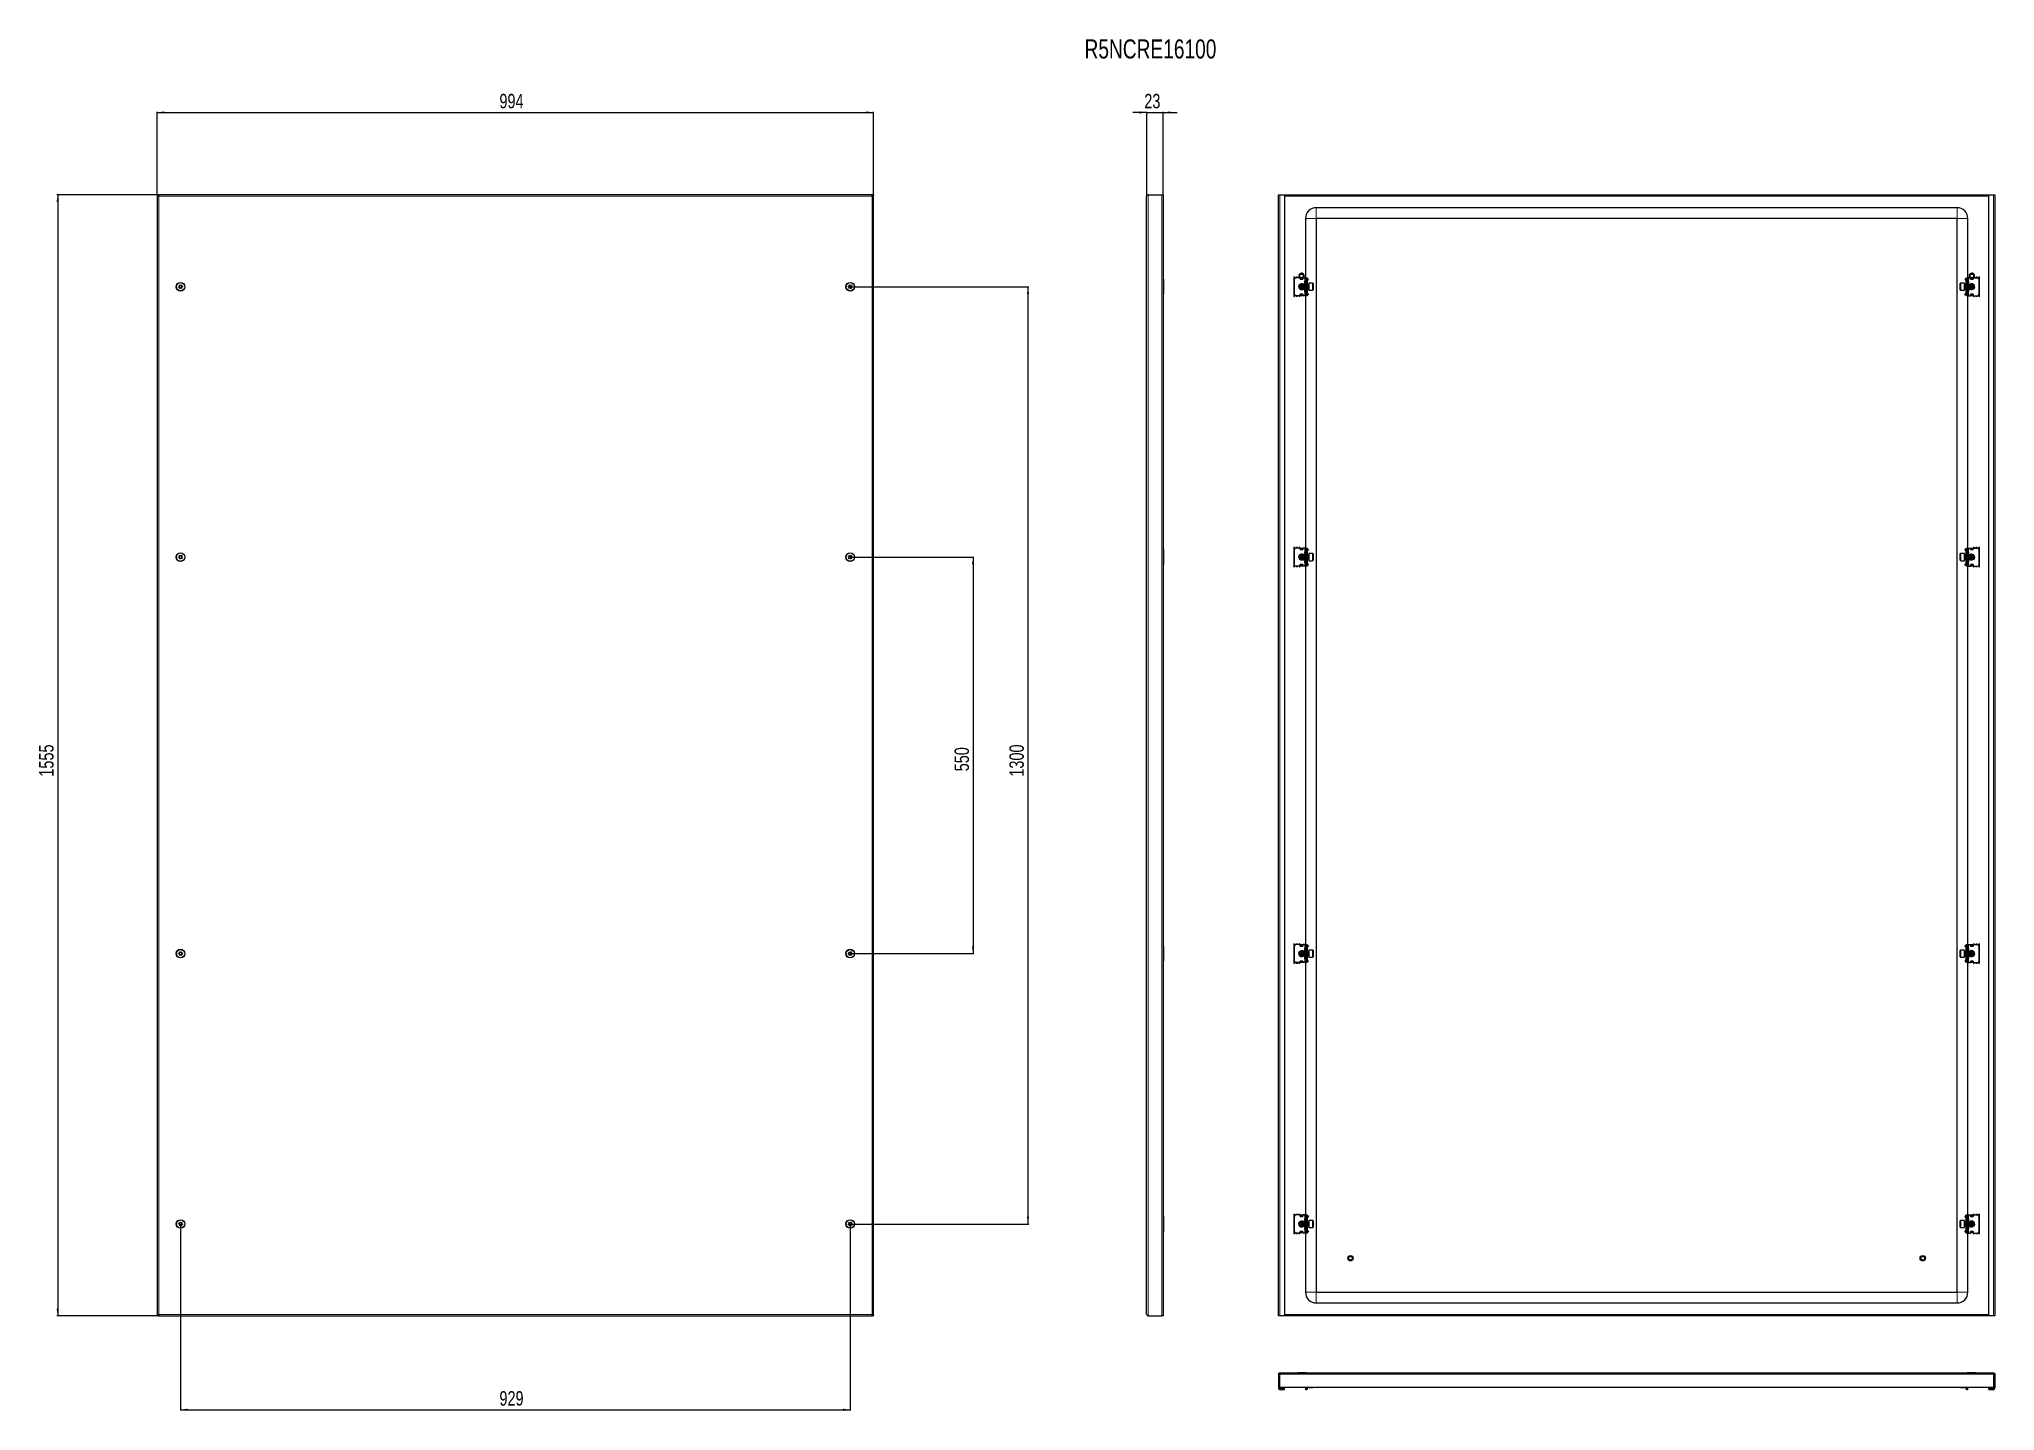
# Model space of a CAD drawing. Header units: millimetres. Extents: x -674 to 2039, y -711 to 1192.
import ezdxf

# ---------------------------------------------------------------- set-up
doc = ezdxf.new("R2010")
doc.units = ezdxf.units.MM
doc.layers.add('FORMAT', color=7, linetype='Continuous')
doc.styles.add('SLDTEXTSTYLE0', font='TXT', dxfattribs={"width": 0.75})
doc.dimstyles.new('SLDDIMSTYLE0', dxfattribs={"dimtxt": 20, "dimasz": 10, "dimexe": 0, "dimexo": 0.0625, "dimgap": 5, "dimtad": 2, "dimdec": 1, "dimrnd": 1e-09, "dimzin": 12, "dimdsep": 46, "dimtxsty": 'SLDTEXTSTYLE0', "dimsah": 1, "dimcen": 0.09, "dimadec": 0, "dimazin": 3, "dimtfac": 1, "dimtmove": 0, "dimatfit": 0, "dimfxl": 0, "dimfrac": 2, "dimtolj": 1, "dimtzin": 12, "dimarcsym": 0})
doc.dimstyles.new('SLDDIMSTYLE1', dxfattribs={"dimtxt": 20, "dimasz": 10, "dimexe": 0, "dimexo": 0.0625, "dimgap": 5, "dimtad": 2, "dimdec": 1, "dimrnd": 1e-09, "dimzin": 12, "dimdsep": 46, "dimtxsty": 'SLDTEXTSTYLE0', "dimsah": 1, "dimcen": 0.09, "dimadec": 0, "dimazin": 3, "dimtfac": 1, "dimtofl": 0, "dimtmove": 0, "dimatfit": 3, "dimfxl": 0, "dimfrac": 2, "dimtolj": 1, "dimtzin": 12, "dimarcsym": 0})

msp = doc.modelspace()

# ---------------------------------------------------------------- texts
at = {"layer": 'FORMAT', "insert": (776.08, 1191.54), "char_height": 26.4583, "attachment_point": 1, "style": 'SLDTEXTSTYLE0'}
msp.add_mtext('R5NCRE16100', dxfattribs=at)

# ---------------------------------------------------------------- blocks, each defined once
blk = doc.blocks.new('_D')
at = {"layer": 'FORMAT'}
for p, q in [((862.3, 1090.2), (843, 1090.2)), ((862.3, 974), (862.3, 1091.2)), ((862.3, 1090.2), (885.3, 1090.2)), ((885.3, 976.1), (885.3, 1091.2)), ((885.3, 1090.2), (904.5, 1090.2))]:
    blk.add_line(p, q, dxfattribs=at)
for points in [[(862.3, 1090.2), (852.3, 1091.7), (852.3, 1088.7)], [(885.3, 1090.2), (895.3, 1088.7), (895.3, 1091.7)]]:
    blk.add_solid(points, dxfattribs=at)
at = {"layer": 'FORMAT', "insert": (859, 1116), "char_height": 20, "attachment_point": 1, "style": 'SLDTEXTSTYLE0'}
blk.add_mtext('23', dxfattribs=at)
blk = doc.blocks.new('_D_1')
at = {"layer": 'FORMAT'}
for p, q in [((-510.6, 976), (-649.6, 976)), ((-648.6, 976), (-648.6, -579)), ((-510.6, -579), (-649.6, -579))]:
    blk.add_line(p, q, dxfattribs=at)
for points in [[(-648.6, 976), (-650.1, 966), (-647, 966)], [(-648.6, -579), (-647, -569), (-650.1, -569)]]:
    blk.add_solid(points, dxfattribs=at)
at = {"layer": 'FORMAT', "insert": (-674.3, 169), "char_height": 20, "attachment_point": 1, "rotation": 90, "style": 'SLDTEXTSTYLE0'}
blk.add_mtext('1555', dxfattribs=at)
blk = doc.blocks.new('_D_2')
at = {"layer": 'FORMAT'}
for p, q in [((-510.6, 976.1), (-510.6, 1091.2)), ((-510.6, 1090.2), (483.4, 1090.2)), ((483.4, 976.1), (483.4, 1091.2))]:
    blk.add_line(p, q, dxfattribs=at)
for points in [[(-510.6, 1090.2), (-500.6, 1088.7), (-500.6, 1091.7)], [(483.4, 1090.2), (473.4, 1091.7), (473.4, 1088.7)]]:
    blk.add_solid(points, dxfattribs=at)
at = {"layer": 'FORMAT', "insert": (-35.7, 1116), "char_height": 20, "attachment_point": 1, "style": 'SLDTEXTSTYLE0'}
blk.add_mtext('994', dxfattribs=at)
blk = doc.blocks.new('_D_3')
at = {"layer": 'FORMAT'}
for p, q in [((450.9, 848.5), (698.6, 848.5)), ((697.6, 848.5), (697.6, -451.5)), ((450.9, -451.5), (698.6, -451.5))]:
    blk.add_line(p, q, dxfattribs=at)
for points in [[(697.6, 848.5), (696.1, 838.5), (699.1, 838.5)], [(697.6, -451.5), (699.1, -441.5), (696.1, -441.5)]]:
    blk.add_solid(points, dxfattribs=at)
at = {"layer": 'FORMAT', "insert": (671.8, 169), "char_height": 20, "attachment_point": 1, "rotation": 90, "style": 'SLDTEXTSTYLE0'}
blk.add_mtext('1300', dxfattribs=at)
blk = doc.blocks.new('_D_4')
at = {"layer": 'FORMAT'}
for p, q in [((-478.1, -451.5), (-478.1, -710.1)), ((450.9, -451.5), (450.9, -710.1)), ((-478.1, -709.1), (450.9, -709.1))]:
    blk.add_line(p, q, dxfattribs=at)
for points in [[(-478.1, -709.1), (-468.1, -710.7), (-468.1, -707.6)], [(450.9, -709.1), (440.9, -707.6), (440.9, -710.7)]]:
    blk.add_solid(points, dxfattribs=at)
at = {"layer": 'FORMAT', "insert": (-35.7, -683.3), "char_height": 20, "attachment_point": 1, "style": 'SLDTEXTSTYLE0'}
blk.add_mtext('929', dxfattribs=at)
blk = doc.blocks.new('_D_5')
at = {"layer": 'FORMAT'}
for p, q in [((450.9, 473.5), (622.4, 473.5)), ((621.4, 473.5), (621.4, -76.5)), ((450.9, -76.5), (622.4, -76.5))]:
    blk.add_line(p, q, dxfattribs=at)
for points in [[(621.4, 473.5), (619.9, 463.5), (623, 463.5)], [(621.4, -76.5), (623, -66.5), (619.9, -66.5)]]:
    blk.add_solid(points, dxfattribs=at)
at = {"layer": 'FORMAT', "insert": (595.7, 176.4), "char_height": 20, "attachment_point": 1, "rotation": 90, "style": 'SLDTEXTSTYLE0'}
blk.add_mtext('550', dxfattribs=at)

# ---------------------------------------------------------------- dimensions: what is measured, and where the dimension line sits
at = {"layer": 'FORMAT'}
for base, p1, p2, dimstyle, picture, middle in [((483.44, 1090.21), (-510.56, 976.04), (483.44, 976.04), 'SLDDIMSTYLE1', '_D_2', (-13.56, 1090.21)), ((885.25, 1090.21), (862.25, 973.94), (885.25, 976.04), 'SLDDIMSTYLE0', '_D', (873.75, 1090.21)), ((450.94, -709.12), (-478.06, -451.46), (450.94, -451.46), 'SLDDIMSTYLE1', '_D_4', (-13.56, -709.12))]:
    dim = msp.add_linear_dim(base=base, p1=p1, p2=p2, dimstyle=dimstyle, dxfattribs=at)
    dim.commit()
    dim.dimension.update_dxf_attribs({"geometry": picture, "text_midpoint": middle, "dimtype": 160})
for base, p1, p2, picture, middle in [((-648.57, -578.96), (-510.56, 976.04), (-510.56, -578.96), '_D_1', (-648.57, 198.54)), ((697.61, -451.46), (450.94, 848.54), (450.94, -451.46), '_D_3', (697.61, 198.54)), ((621.44, -76.46), (450.94, 473.54), (450.94, -76.46), '_D_5', (621.44, 198.54))]:
    dim = msp.add_linear_dim(base=base, p1=p1, p2=p2, angle=90, dimstyle='SLDDIMSTYLE1', dxfattribs=at)
    dim.commit()
    dim.dimension.update_dxf_attribs({"geometry": picture, "text_midpoint": middle, "dimtype": 160})

# ---------------------------------------------------------------- linework, layer by layer
at = {"color": 7, "linetype": 'Continuous', "lineweight": 25}
for p, q in [((-510.56, 976.04), (-510.56, -578.96)), ((-510.56, 976.04), (-509.06, 976.04)), ((-508.86, 976.04), (-509.06, 976.04)), ((-508.86, 974.93), (-508.86, 976.04)), ((481.74, 976.04), (-508.86, 976.04)), ((481.74, 974.93), (481.74, 976.04)), ((481.94, 976.04), (481.74, 976.04)), ((481.94, 976.04), (483.44, 976.04)), ((483.44, -578.96), (483.44, 976.04)), ((862.25, -576.86), (862.25, 973.94)), ((864.35, 976.04), (883.15, 976.04)), ((883.15, 976.04), (885.25, 976.04)), ((885.25, 976.04), (885.25, -578.96)), ((1045.05, 976.04), (1047.15, 976.04)), ((1045.05, -578.96), (1045.05, 976.04)), ((1047.15, 976.04), (1053.55, 976.04)), ((1053.55, 976.04), (1053.55, -578.96)), ((1053.55, 976.04), (2030.55, 976.04)), ((1053.55, 974.54), (2030.55, 974.54)), ((1986.55, 958.04), (1097.55, 958.04)), ((2030.55, -578.96), (2030.55, 976.04)), ((2030.55, 976.04), (2036.95, 976.04)), ((2036.95, 976.04), (2039.05, 976.04)), ((2039.05, 976.04), (2039.05, -578.96)), ((1082.55, 943.04), (1082.55, 861.04)), ((1097.55, 943.04), (1097.55, -545.96)), ((1986.55, 943.04), (1097.55, 943.04)), ((1986.55, -545.96), (1986.55, 943.04)), ((2001.55, 861.04), (2001.55, 943.04)), ((862.25, 854.33), (861.95, 854.33)), ((861.95, 842.76), (861.95, 854.33)), ((861.95, 842.76), (862.25, 842.76)), ((885.75, 859.04), (885.75, 838.04)), ((1066.55, 861.29), (1066.55, 835.79)), ((1067.05, 859.04), (1067.05, 838.04)), ((1075.05, 861.04), (1069.05, 861.04)), ((1075.05, 861.04), (1075.05, 859.04)), ((1075.25, 860.25), (1075.05, 860.37)), ((1075.05, 859.04), (1079.05, 859.04)), ((1075.25, 859.04), (1075.25, 860.25)), ((1075.3, 860.67), (1075.64, 860.9)), ((1075.8, 860.67), (1075.3, 860.31)), ((1075.3, 860.31), (1075.3, 860.67)), ((1075.3, 859.4), (1075.3, 860.31)), ((1075.3, 859.04), (1075.3, 859.4)), ((1075.8, 860.82), (1075.8, 860.67)), ((1075.8, 860.67), (1076.21, 860.67)), ((1076.53, 845.98), (1077.36, 845.79)), ((1077.61, 851.54), (1077.05, 850.99)), ((1077.05, 850.99), (1077.05, 846.1)), ((1077.05, 846.1), (1077.61, 845.54)), ((1077.67, 851.54), (1077.61, 851.54)), ((1077.61, 851.54), (1077.61, 845.54)), ((1077.61, 845.54), (1077.67, 845.54)), ((1078.05, 850.99), (1077.67, 851.54)), ((1077.67, 851.54), (1077.67, 847.4)), ((1077.67, 847.4), (1077.67, 845.54)), ((1077.67, 845.54), (1078.05, 846.1)), ((1077.85, 845.8), (1078.22, 845.87)), ((1077.9, 860.67), (1078.3, 860.67)), ((1078.44, 851.54), (1078.05, 850.99)), ((1078.05, 850.99), (1078.05, 847.61)), ((1078.05, 847.61), (1078.05, 846.1)), ((1078.05, 846.1), (1078.44, 845.54)), ((1078.3, 860.67), (1078.3, 860.82)), ((1078.8, 860.31), (1078.3, 860.67)), ((1078.67, 851.54), (1078.44, 851.54)), ((1078.44, 851.54), (1078.44, 847.4)), ((1078.44, 847.4), (1078.44, 845.54)), ((1078.44, 845.54), (1078.67, 845.54)), ((1078.47, 860.9), (1078.8, 860.67)), ((1079.05, 850.99), (1078.67, 851.54)), ((1078.67, 851.54), (1078.67, 847.4)), ((1078.67, 847.4), (1078.67, 845.54)), ((1078.67, 845.54), (1079.05, 846.1)), ((1078.8, 860.67), (1078.8, 860.31)), ((1079.05, 860.37), (1078.8, 860.23)), ((1078.8, 860.31), (1078.8, 859.4)), ((1078.8, 859.4), (1078.8, 859.04)), ((1078.88, 851.23), (1079.13, 851.1)), ((1079.13, 845.99), (1078.88, 845.85)), ((1081.55, 861.04), (1079.05, 861.04)), ((1079.05, 859.04), (1079.05, 861.04)), ((1079.44, 851.54), (1079.05, 850.99)), ((1079.05, 850.99), (1079.05, 847.61)), ((1079.05, 847.61), (1079.05, 846.1)), ((1079.05, 846.1), (1079.44, 845.54)), ((1079.67, 851.54), (1079.44, 851.54)), ((1079.44, 851.54), (1079.44, 847.4)), ((1079.44, 847.4), (1079.44, 845.54)), ((1079.44, 845.54), (1079.67, 845.54)), ((1080.05, 850.99), (1079.67, 851.54)), ((1079.67, 851.54), (1079.67, 847.4)), ((1079.67, 847.4), (1079.67, 845.54)), ((1079.67, 845.54), (1080.05, 846.1)), ((1080.44, 851.54), (1080.05, 850.99)), ((1080.05, 850.99), (1080.05, 847.61)), ((1080.05, 847.61), (1080.05, 846.1)), ((1080.05, 846.1), (1080.44, 845.54)), ((1080.67, 851.54), (1080.44, 851.54)), ((1080.44, 851.54), (1080.44, 847.4)), ((1080.44, 847.4), (1080.44, 845.54)), ((1080.44, 845.54), (1080.67, 845.54)), ((1081.05, 850.99), (1080.67, 851.54)), ((1080.67, 851.54), (1080.67, 847.4)), ((1080.67, 847.4), (1080.67, 845.54)), ((1080.67, 845.54), (1081.05, 846.1)), ((1081.05, 855.54), (1081.05, 853.54)), ((1081.55, 855.54), (1081.05, 855.54)), ((1081.05, 853.79), (1082.05, 853.79)), ((1081.05, 853.54), (1082.73, 852.58)), ((1082.55, 852.54), (1081.05, 852.54)), ((1081.05, 852.54), (1081.05, 844.54)), ((1081.05, 844.54), (1082.55, 844.54)), ((1082.73, 844.51), (1081.05, 843.54)), ((1081.05, 843.54), (1081.05, 841.54)), ((1082.05, 843.29), (1081.05, 843.29)), ((1081.05, 841.54), (1081.55, 841.54)), ((1083.05, 861.04), (1081.55, 861.04)), ((1083.05, 855.54), (1081.55, 855.54)), ((1081.55, 841.54), (1083.05, 841.54)), ((1082.05, 853.79), (1082.55, 853.79)), ((1082.55, 843.29), (1082.05, 843.29)), ((1082.55, 853.79), (1082.55, 852.68)), ((1082.55, 844.41), (1082.55, 843.29)), ((1083.05, 859.04), (1083.05, 861.04)), ((1083.05, 861.04), (1085.05, 861.04)), ((1083.05, 859.04), (1083.05, 838.04)), ((1084.05, 838.04), (1084.05, 859.04)), ((1085.05, 861.04), (1085.05, 860.78)), ((1085.05, 860.78), (1085.05, 836.31)), ((1085.05, 859.96), (1085.26, 859.75)), ((1085.55, 857.29), (1085.05, 857.29)), ((1085.55, 853.79), (1085.05, 853.79)), ((1085.44, 851.54), (1085.05, 850.99)), ((1085.05, 846.1), (1085.44, 845.54)), ((1085.05, 843.29), (1085.55, 843.29)), ((1085.67, 851.54), (1085.44, 851.54)), ((1085.44, 851.54), (1085.44, 847.4)), ((1085.44, 847.4), (1085.44, 845.54)), ((1085.44, 845.54), (1085.67, 845.54)), ((1085.55, 859.04), (1085.55, 858.58)), ((1085.55, 853.79), (1085.55, 857.29)), ((1085.55, 851.54), (1085.55, 853.79)), ((1085.55, 843.29), (1085.55, 845.54)), ((1085.55, 839.79), (1085.55, 843.29)), ((1085.64, 858.71), (1086.62, 859.68)), ((1085.99, 858.35), (1085.64, 858.71)), ((1086.05, 850.99), (1085.67, 851.54)), ((1085.67, 851.54), (1085.67, 847.4)), ((1085.67, 847.4), (1085.67, 845.54)), ((1085.67, 845.54), (1086.05, 846.1)), ((1085.99, 858.35), (1086.97, 859.33)), ((1086.44, 851.54), (1086.05, 850.99)), ((1086.05, 850.99), (1086.05, 847.61)), ((1086.05, 847.61), (1086.05, 846.1)), ((1086.05, 846.1), (1086.44, 845.54)), ((1086.8, 851.54), (1086.44, 851.54)), ((1086.44, 851.54), (1086.44, 847.4)), ((1086.44, 847.4), (1086.44, 845.54)), ((1086.44, 845.54), (1086.8, 845.54)), ((1086.62, 859.68), (1086.97, 859.33)), ((1092.45, 853.54), (1087.05, 853.54)), ((1087.05, 853.54), (1087.05, 843.54)), ((1087.05, 843.54), (1092.45, 843.54)), ((1093.05, 852.94), (1093.05, 844.14)), ((1991.05, 852.61), (1991.05, 852.94)), ((1991.05, 844.14), (1991.05, 852.61)), ((1997.05, 853.54), (1991.65, 853.54)), ((1991.65, 843.54), (1997.05, 843.54)), ((1997.05, 853.17), (1997.05, 853.54)), ((1997.05, 843.54), (1997.05, 853.17)), ((1997.49, 859.68), (1997.14, 859.33)), ((1998.12, 858.35), (1997.14, 859.33)), ((1997.67, 851.54), (1997.3, 851.54)), ((1997.3, 845.54), (1997.67, 845.54)), ((1998.47, 858.71), (1997.49, 859.68)), ((1998.05, 850.99), (1997.67, 851.54)), ((1997.67, 847.4), (1997.67, 851.54)), ((1997.67, 845.54), (1997.67, 847.4)), ((1997.67, 845.54), (1998.05, 846.1)), ((1998.44, 851.54), (1998.05, 850.99)), ((1998.05, 847.61), (1998.05, 850.99)), ((1998.05, 846.1), (1998.05, 847.61)), ((1998.05, 846.1), (1998.44, 845.54)), ((1998.12, 858.35), (1998.47, 858.71)), ((1998.67, 851.54), (1998.44, 851.54)), ((1998.44, 847.4), (1998.44, 851.54)), ((1998.44, 845.54), (1998.44, 847.4)), ((1998.44, 845.54), (1998.67, 845.54)), ((1998.55, 859.04), (1998.55, 858.65)), ((1998.55, 857.29), (1999.05, 857.29)), ((1998.55, 857.29), (1998.55, 853.79)), ((1999.05, 853.79), (1998.55, 853.79)), ((1998.55, 853.79), (1998.55, 851.54)), ((1998.55, 845.54), (1998.55, 843.29)), ((1998.55, 843.29), (1998.55, 839.79)), ((1998.55, 843.29), (1999.05, 843.29)), ((1999.05, 850.99), (1998.67, 851.54)), ((1998.67, 847.4), (1998.67, 851.54)), ((1998.67, 845.54), (1998.67, 847.4)), ((1998.67, 845.54), (1999.05, 846.1)), ((1998.85, 859.75), (1999.05, 859.96)), ((1999.05, 861.04), (2001.05, 861.04)), ((1999.05, 860.78), (1999.05, 861.04)), ((1999.05, 836.31), (1999.05, 860.78)), ((2000.05, 859.04), (2000.05, 838.04)), ((2001.05, 861.04), (2001.05, 859.04)), ((2001.05, 861.04), (2002.55, 861.04)), ((2001.05, 838.04), (2001.05, 859.04)), ((2002.55, 855.54), (2001.05, 855.54)), ((2001.05, 841.54), (2002.55, 841.54)), ((2001.38, 852.58), (2003.05, 853.54)), ((2003.05, 843.54), (2001.38, 844.51)), ((2001.55, 852.68), (2001.55, 853.79)), ((2001.55, 853.79), (2002.05, 853.79)), ((2003.05, 852.54), (2001.55, 852.54)), ((2001.55, 844.54), (2003.05, 844.54)), ((2001.55, 843.29), (2001.55, 844.41)), ((2002.05, 843.29), (2001.55, 843.29)), ((2002.05, 853.79), (2003.05, 853.79)), ((2003.05, 843.29), (2002.05, 843.29)), ((2002.55, 861.04), (2005.05, 861.04)), ((2003.05, 855.54), (2002.55, 855.54)), ((2002.55, 841.54), (2003.05, 841.54)), ((2003.05, 853.54), (2003.05, 855.54)), ((2003.05, 844.54), (2003.05, 852.54)), ((2003.44, 851.54), (2003.05, 850.99)), ((2003.05, 846.1), (2003.44, 845.54)), ((2003.05, 841.54), (2003.05, 843.54)), ((2003.67, 851.54), (2003.44, 851.54)), ((2003.44, 847.4), (2003.44, 851.54)), ((2003.44, 845.54), (2003.44, 847.4)), ((2003.44, 845.54), (2003.67, 845.54)), ((2004.05, 850.99), (2003.67, 851.54)), ((2003.67, 847.4), (2003.67, 851.54)), ((2003.67, 845.54), (2003.67, 847.4)), ((2003.67, 845.54), (2004.05, 846.1)), ((2004.44, 851.54), (2004.05, 850.99)), ((2004.05, 847.61), (2004.05, 850.99)), ((2004.05, 846.1), (2004.05, 847.61)), ((2004.05, 846.1), (2004.44, 845.54)), ((2004.67, 851.54), (2004.44, 851.54)), ((2004.44, 847.4), (2004.44, 851.54)), ((2004.44, 845.54), (2004.44, 847.4)), ((2004.44, 845.54), (2004.67, 845.54)), ((2005.05, 850.99), (2004.67, 851.54)), ((2004.67, 847.4), (2004.67, 851.54)), ((2004.67, 845.54), (2004.67, 847.4)), ((2004.67, 845.54), (2005.05, 846.1)), ((2004.98, 851.1), (2005.23, 851.23)), ((2005.23, 845.85), (2004.98, 845.99)), ((2005.05, 861.04), (2005.05, 859.04)), ((2005.3, 860.23), (2005.05, 860.37)), ((2005.05, 859.04), (2009.05, 859.04)), ((2005.44, 851.54), (2005.05, 850.99)), ((2005.05, 847.61), (2005.05, 850.99)), ((2005.05, 846.1), (2005.05, 847.61)), ((2005.05, 846.1), (2005.44, 845.54)), ((2005.3, 860.67), (2005.64, 860.9)), ((2005.8, 860.67), (2005.3, 860.31)), ((2005.3, 860.31), (2005.3, 860.67)), ((2005.3, 859.4), (2005.3, 860.31)), ((2005.3, 859.04), (2005.3, 859.4)), ((2005.67, 851.54), (2005.44, 851.54)), ((2005.44, 847.4), (2005.44, 851.54)), ((2005.44, 845.54), (2005.44, 847.4)), ((2005.44, 845.54), (2005.67, 845.54)), ((2006.05, 850.99), (2005.67, 851.54)), ((2005.67, 847.4), (2005.67, 851.54)), ((2005.67, 845.54), (2005.67, 847.4)), ((2005.67, 845.54), (2006.05, 846.1)), ((2005.8, 860.82), (2005.8, 860.67)), ((2005.8, 860.67), (2006.21, 860.67)), ((2005.89, 845.87), (2006.26, 845.8)), ((2006.44, 851.54), (2006.05, 850.99)), ((2006.05, 847.61), (2006.05, 850.99)), ((2006.05, 846.1), (2006.05, 847.61)), ((2006.05, 846.1), (2006.44, 845.54)), ((2006.5, 851.54), (2006.44, 851.54)), ((2006.44, 847.4), (2006.44, 851.54)), ((2006.44, 845.54), (2006.44, 847.4)), ((2006.44, 845.54), (2006.5, 845.54)), ((2007.05, 850.99), (2006.5, 851.54)), ((2006.5, 851.32), (2006.5, 851.54)), ((2006.5, 845.54), (2006.5, 851.32)), ((2006.5, 845.54), (2007.05, 846.1)), ((2006.75, 845.79), (2007.58, 845.98)), ((2007.05, 850.8), (2007.05, 850.99)), ((2007.05, 846.1), (2007.05, 850.8)), ((2007.9, 860.67), (2008.3, 860.67)), ((2008.3, 860.67), (2008.3, 860.82)), ((2008.8, 860.31), (2008.3, 860.67)), ((2008.47, 860.9), (2008.8, 860.67)), ((2008.8, 860.67), (2008.8, 860.31)), ((2008.8, 860.31), (2008.8, 859.4)), ((2008.8, 859.4), (2008.8, 859.04)), ((2009.05, 860.37), (2008.85, 860.25)), ((2008.85, 860.25), (2008.85, 859.04)), ((2009.05, 859.04), (2009.05, 861.04)), ((2009.05, 861.04), (2015.05, 861.04)), ((2017.05, 838.04), (2017.05, 859.04)), ((2017.55, 835.79), (2017.55, 861.29)), ((1075.05, 836.04), (1069.05, 836.04)), ((1074.55, 836.04), (1074.55, 835.79)), ((1075.05, 838.04), (1075.05, 836.04)), ((1079.05, 838.04), (1075.05, 838.04)), ((1075.05, 836.16), (1075.25, 836.16)), ((1075.25, 836.16), (1075.25, 838.04)), ((1075.3, 837.69), (1075.3, 838.04)), ((1075.3, 836.78), (1075.3, 837.69)), ((1075.3, 836.78), (1075.8, 836.42)), ((1075.3, 836.42), (1075.3, 836.78)), ((1075.8, 836.07), (1075.3, 836.42)), ((1078.3, 836.42), (1075.8, 836.42)), ((1075.8, 836.42), (1075.8, 836.07)), ((1078.3, 836.07), (1075.8, 836.07)), ((1078.3, 836.42), (1078.8, 836.78)), ((1078.3, 836.07), (1078.3, 836.42)), ((1078.8, 836.42), (1078.3, 836.07)), ((1078.8, 838.04), (1078.8, 837.69)), ((1078.8, 837.69), (1078.8, 836.78)), ((1078.8, 836.78), (1078.8, 836.42)), ((1079.05, 836.04), (1079.05, 838.04)), ((1081.55, 836.04), (1079.05, 836.04)), ((1083.05, 836.04), (1081.55, 836.04)), ((1082.55, 836.04), (1082.55, 486.04)), ((1083.05, 836.04), (1083.05, 838.04)), ((1085.05, 836.04), (1083.05, 836.04)), ((1085.55, 839.79), (1085.05, 839.79)), ((1085.26, 837.34), (1085.05, 837.13)), ((1085.05, 836.31), (1085.05, 836.04)), ((1085.55, 838.04), (1085.55, 838.44)), ((1085.99, 838.73), (1085.64, 838.38)), ((1085.64, 838.38), (1086.62, 837.4)), ((1085.99, 838.73), (1086.97, 837.76)), ((1086.62, 837.4), (1086.97, 837.76)), ((1998.12, 838.73), (1997.14, 837.76)), ((1997.49, 837.4), (1997.14, 837.76)), ((1998.47, 838.38), (1997.49, 837.4)), ((1998.12, 838.73), (1998.47, 838.38)), ((1998.55, 839.79), (1999.05, 839.79)), ((1998.55, 838.04), (1998.55, 838.5)), ((1999.05, 837.13), (1998.85, 837.34)), ((1999.05, 836.04), (1999.05, 836.31)), ((2001.05, 836.04), (1999.05, 836.04)), ((2001.05, 838.04), (2001.05, 836.04)), ((2001.05, 836.04), (2002.55, 836.04)), ((2001.55, 486.04), (2001.55, 836.04)), ((2002.55, 836.04), (2005.05, 836.04)), ((2009.05, 838.04), (2005.05, 838.04)), ((2005.05, 838.04), (2005.05, 836.04)), ((2005.3, 837.69), (2005.3, 838.04)), ((2005.3, 836.78), (2005.3, 837.69)), ((2005.3, 836.42), (2005.3, 836.78)), ((2005.3, 836.78), (2005.8, 836.42)), ((2005.8, 836.07), (2005.3, 836.42)), ((2005.8, 836.42), (2005.8, 836.07)), ((2008.3, 836.42), (2005.8, 836.42)), ((2008.3, 836.07), (2005.8, 836.07)), ((2008.3, 836.42), (2008.8, 836.78)), ((2008.3, 836.07), (2008.3, 836.42)), ((2008.8, 836.42), (2008.3, 836.07)), ((2008.8, 838.04), (2008.8, 837.69)), ((2008.8, 837.69), (2008.8, 836.78)), ((2008.8, 836.78), (2008.8, 836.42)), ((2008.85, 838.04), (2008.85, 836.16)), ((2008.85, 836.16), (2009.05, 836.16)), ((2009.05, 836.04), (2009.05, 838.04)), ((2009.05, 836.04), (2015.05, 836.04)), ((2009.55, 835.79), (2009.55, 836.04)), ((862.25, 479.33), (861.95, 479.33)), ((861.95, 467.76), (861.95, 479.33)), ((861.95, 467.76), (862.25, 467.76)), ((885.75, 484.04), (885.75, 463.04)), ((1066.55, 486.29), (1066.55, 460.79)), ((1067.05, 484.04), (1067.05, 463.04)), ((1075.05, 486.04), (1069.05, 486.04)), ((1074.55, 486.29), (1074.55, 486.04)), ((1075.05, 486.04), (1075.05, 484.04)), ((1075.25, 485.93), (1075.05, 485.93)), ((1075.05, 484.04), (1079.05, 484.04)), ((1079.05, 463.04), (1075.05, 463.04)), ((1075.05, 463.04), (1075.05, 461.04)), ((1075.25, 484.04), (1075.25, 485.93)), ((1075.25, 461.16), (1075.25, 463.04)), ((1075.3, 485.67), (1075.8, 486.02)), ((1075.8, 485.67), (1075.3, 485.31)), ((1075.3, 485.31), (1075.3, 485.67)), ((1075.3, 484.4), (1075.3, 485.31)), ((1075.3, 484.04), (1075.3, 484.4)), ((1075.3, 462.69), (1075.3, 463.04)), ((1075.3, 461.78), (1075.3, 462.69)), ((1075.3, 461.78), (1075.8, 461.42)), ((1075.3, 461.42), (1075.3, 461.78)), ((1075.8, 461.07), (1075.3, 461.42)), ((1075.8, 486.02), (1075.8, 485.67)), ((1075.8, 486.02), (1078.3, 486.02)), ((1075.8, 485.67), (1078.3, 485.67)), ((1078.3, 461.42), (1075.8, 461.42)), ((1075.8, 461.42), (1075.8, 461.07)), ((1076.53, 470.98), (1077.36, 470.79)), ((1077.61, 476.54), (1077.05, 475.99)), ((1077.05, 475.99), (1077.05, 471.1)), ((1077.05, 471.1), (1077.61, 470.54)), ((1077.67, 476.54), (1077.61, 476.54)), ((1077.61, 476.54), (1077.61, 470.54)), ((1077.61, 470.54), (1077.67, 470.54)), ((1078.05, 475.99), (1077.67, 476.54)), ((1077.67, 476.54), (1077.67, 472.4)), ((1077.67, 472.4), (1077.67, 470.54)), ((1077.67, 470.54), (1078.05, 471.1)), ((1077.85, 470.8), (1078.22, 470.87)), ((1078.44, 476.54), (1078.05, 475.99)), ((1078.05, 475.99), (1078.05, 472.61)), ((1078.05, 472.61), (1078.05, 471.1)), ((1078.05, 471.1), (1078.44, 470.54)), ((1078.3, 485.67), (1078.3, 486.02)), ((1078.3, 486.02), (1078.8, 485.67)), ((1078.8, 485.31), (1078.3, 485.67)), ((1078.3, 461.42), (1078.8, 461.78)), ((1078.3, 461.07), (1078.3, 461.42)), ((1078.8, 461.42), (1078.3, 461.07)), ((1078.67, 476.54), (1078.44, 476.54)), ((1078.44, 476.54), (1078.44, 472.4)), ((1078.44, 472.4), (1078.44, 470.54)), ((1078.44, 470.54), (1078.67, 470.54)), ((1079.05, 475.99), (1078.67, 476.54)), ((1078.67, 476.54), (1078.67, 472.4)), ((1078.67, 472.4), (1078.67, 470.54)), ((1078.67, 470.54), (1079.05, 471.1)), ((1078.8, 485.67), (1078.8, 485.31)), ((1078.8, 485.31), (1078.8, 484.4)), ((1078.8, 484.4), (1078.8, 484.04)), ((1078.8, 463.04), (1078.8, 462.69)), ((1078.8, 462.69), (1078.8, 461.78)), ((1078.8, 461.78), (1078.8, 461.42)), ((1078.88, 476.23), (1079.13, 476.1)), ((1079.13, 470.99), (1078.88, 470.85)), ((1081.55, 486.04), (1079.05, 486.04)), ((1079.05, 484.04), (1079.05, 486.04)), ((1079.44, 476.54), (1079.05, 475.99)), ((1079.05, 475.99), (1079.05, 472.61)), ((1079.05, 472.61), (1079.05, 471.1)), ((1079.05, 471.1), (1079.44, 470.54)), ((1079.05, 461.04), (1079.05, 463.04)), ((1079.67, 476.54), (1079.44, 476.54)), ((1079.44, 476.54), (1079.44, 472.4)), ((1079.44, 472.4), (1079.44, 470.54)), ((1079.44, 470.54), (1079.67, 470.54)), ((1080.05, 475.99), (1079.67, 476.54)), ((1079.67, 476.54), (1079.67, 472.4)), ((1079.67, 472.4), (1079.67, 470.54)), ((1079.67, 470.54), (1080.05, 471.1)), ((1080.44, 476.54), (1080.05, 475.99)), ((1080.05, 475.99), (1080.05, 472.61)), ((1080.05, 472.61), (1080.05, 471.1)), ((1080.05, 471.1), (1080.44, 470.54)), ((1080.67, 476.54), (1080.44, 476.54)), ((1080.44, 476.54), (1080.44, 472.4)), ((1080.44, 472.4), (1080.44, 470.54)), ((1080.44, 470.54), (1080.67, 470.54)), ((1081.05, 475.99), (1080.67, 476.54)), ((1080.67, 476.54), (1080.67, 472.4)), ((1080.67, 472.4), (1080.67, 470.54)), ((1080.67, 470.54), (1081.05, 471.1)), ((1081.05, 480.54), (1081.05, 478.54)), ((1081.55, 480.54), (1081.05, 480.54)), ((1081.05, 478.79), (1082.05, 478.79)), ((1081.05, 478.54), (1082.73, 477.58)), ((1082.55, 477.54), (1081.05, 477.54)), ((1081.05, 477.54), (1081.05, 469.54)), ((1081.05, 469.54), (1082.55, 469.54)), ((1082.73, 469.51), (1081.05, 468.54)), ((1081.05, 468.54), (1081.05, 466.54)), ((1082.05, 468.29), (1081.05, 468.29)), ((1081.05, 466.54), (1081.55, 466.54)), ((1083.05, 486.04), (1081.55, 486.04)), ((1083.05, 480.54), (1081.55, 480.54)), ((1081.55, 466.54), (1083.05, 466.54)), ((1082.05, 478.79), (1082.55, 478.79)), ((1082.55, 468.29), (1082.05, 468.29)), ((1082.55, 478.79), (1082.55, 477.68)), ((1082.55, 469.41), (1082.55, 468.29)), ((1083.05, 484.04), (1083.05, 486.04)), ((1083.05, 486.04), (1085.05, 486.04)), ((1083.05, 484.04), (1083.05, 463.04)), ((1083.05, 461.04), (1083.05, 463.04)), ((1084.05, 463.04), (1084.05, 484.04)), ((1085.05, 486.04), (1085.05, 485.78)), ((1085.05, 485.78), (1085.05, 461.31)), ((1085.05, 484.96), (1085.26, 484.75)), ((1085.55, 482.29), (1085.05, 482.29)), ((1085.55, 478.79), (1085.05, 478.79)), ((1085.44, 476.54), (1085.05, 475.99)), ((1085.05, 471.1), (1085.44, 470.54)), ((1085.05, 468.29), (1085.55, 468.29)), ((1085.55, 464.79), (1085.05, 464.79)), ((1085.26, 462.34), (1085.05, 462.13)), ((1085.05, 461.31), (1085.05, 461.04)), ((1085.67, 476.54), (1085.44, 476.54)), ((1085.44, 476.54), (1085.44, 472.4)), ((1085.44, 472.4), (1085.44, 470.54)), ((1085.44, 470.54), (1085.67, 470.54)), ((1085.55, 484.04), (1085.55, 483.58)), ((1085.55, 478.79), (1085.55, 482.29)), ((1085.55, 476.54), (1085.55, 478.79)), ((1085.55, 468.29), (1085.55, 470.54)), ((1085.55, 464.79), (1085.55, 468.29)), ((1085.55, 463.04), (1085.55, 463.44)), ((1085.64, 483.71), (1086.62, 484.68)), ((1085.99, 483.35), (1085.64, 483.71)), ((1085.99, 463.73), (1085.64, 463.38)), ((1085.64, 463.38), (1086.62, 462.4)), ((1086.05, 475.99), (1085.67, 476.54)), ((1085.67, 476.54), (1085.67, 472.4)), ((1085.67, 472.4), (1085.67, 470.54)), ((1085.67, 470.54), (1086.05, 471.1)), ((1085.99, 483.35), (1086.97, 484.33)), ((1085.99, 463.73), (1086.97, 462.76)), ((1086.44, 476.54), (1086.05, 475.99)), ((1086.05, 475.99), (1086.05, 472.61)), ((1086.05, 472.61), (1086.05, 471.1)), ((1086.05, 471.1), (1086.44, 470.54)), ((1086.8, 476.54), (1086.44, 476.54)), ((1086.44, 476.54), (1086.44, 472.4)), ((1086.44, 472.4), (1086.44, 470.54)), ((1086.44, 470.54), (1086.8, 470.54)), ((1086.62, 484.68), (1086.97, 484.33)), ((1086.62, 462.4), (1086.97, 462.76)), ((1092.45, 478.54), (1087.05, 478.54)), ((1087.05, 478.54), (1087.05, 468.54)), ((1087.05, 468.54), (1092.45, 468.54)), ((1093.05, 477.94), (1093.05, 469.14)), ((1991.05, 477.61), (1991.05, 477.94)), ((1991.05, 469.14), (1991.05, 477.61)), ((1997.05, 478.54), (1991.65, 478.54)), ((1991.65, 468.54), (1997.05, 468.54)), ((1997.05, 478.17), (1997.05, 478.54)), ((1997.05, 468.54), (1997.05, 478.17)), ((1997.49, 484.68), (1997.14, 484.33)), ((1998.12, 483.35), (1997.14, 484.33)), ((1998.12, 463.73), (1997.14, 462.76)), ((1997.49, 462.4), (1997.14, 462.76)), ((1997.67, 476.54), (1997.3, 476.54)), ((1997.3, 470.54), (1997.67, 470.54)), ((1998.47, 483.71), (1997.49, 484.68)), ((1998.47, 463.38), (1997.49, 462.4)), ((1998.05, 475.99), (1997.67, 476.54)), ((1997.67, 472.4), (1997.67, 476.54)), ((1997.67, 470.54), (1997.67, 472.4)), ((1997.67, 470.54), (1998.05, 471.1)), ((1998.44, 476.54), (1998.05, 475.99)), ((1998.05, 472.61), (1998.05, 475.99)), ((1998.05, 471.1), (1998.05, 472.61)), ((1998.05, 471.1), (1998.44, 470.54)), ((1998.12, 483.35), (1998.47, 483.71)), ((1998.12, 463.73), (1998.47, 463.38)), ((1998.67, 476.54), (1998.44, 476.54)), ((1998.44, 472.4), (1998.44, 476.54)), ((1998.44, 470.54), (1998.44, 472.4)), ((1998.44, 470.54), (1998.67, 470.54)), ((1998.55, 484.04), (1998.55, 483.65)), ((1998.55, 482.29), (1999.05, 482.29)), ((1998.55, 482.29), (1998.55, 478.79)), ((1999.05, 478.79), (1998.55, 478.79)), ((1998.55, 478.79), (1998.55, 476.54)), ((1998.55, 470.54), (1998.55, 468.29)), ((1998.55, 468.29), (1998.55, 464.79)), ((1998.55, 468.29), (1999.05, 468.29)), ((1998.55, 464.79), (1999.05, 464.79)), ((1998.55, 463.04), (1998.55, 463.5)), ((1999.05, 475.99), (1998.67, 476.54)), ((1998.67, 472.4), (1998.67, 476.54)), ((1998.67, 470.54), (1998.67, 472.4)), ((1998.67, 470.54), (1999.05, 471.1)), ((1998.85, 484.75), (1999.05, 484.96)), ((1999.05, 462.13), (1998.85, 462.34)), ((1999.05, 486.04), (2001.05, 486.04)), ((1999.05, 485.78), (1999.05, 486.04)), ((1999.05, 461.31), (1999.05, 485.78)), ((1999.05, 461.04), (1999.05, 461.31)), ((2000.05, 484.04), (2000.05, 463.04)), ((2001.05, 486.04), (2001.05, 484.04)), ((2001.05, 486.04), (2002.55, 486.04)), ((2001.05, 463.04), (2001.05, 484.04)), ((2002.55, 480.54), (2001.05, 480.54)), ((2001.05, 466.54), (2002.55, 466.54)), ((2001.05, 463.04), (2001.05, 461.04)), ((2001.38, 477.58), (2003.05, 478.54)), ((2003.05, 468.54), (2001.38, 469.51)), ((2001.55, 477.68), (2001.55, 478.79)), ((2001.55, 478.79), (2002.05, 478.79)), ((2003.05, 477.54), (2001.55, 477.54)), ((2001.55, 469.54), (2003.05, 469.54)), ((2001.55, 468.29), (2001.55, 469.41)), ((2002.05, 468.29), (2001.55, 468.29)), ((2002.05, 478.79), (2003.05, 478.79)), ((2003.05, 468.29), (2002.05, 468.29)), ((2002.55, 486.04), (2005.05, 486.04)), ((2003.05, 480.54), (2002.55, 480.54)), ((2002.55, 466.54), (2003.05, 466.54)), ((2003.05, 478.54), (2003.05, 480.54)), ((2003.05, 469.54), (2003.05, 477.54)), ((2003.44, 476.54), (2003.05, 475.99)), ((2003.05, 471.1), (2003.44, 470.54)), ((2003.05, 466.54), (2003.05, 468.54)), ((2003.67, 476.54), (2003.44, 476.54)), ((2003.44, 472.4), (2003.44, 476.54)), ((2003.44, 470.54), (2003.44, 472.4)), ((2003.44, 470.54), (2003.67, 470.54)), ((2004.05, 475.99), (2003.67, 476.54)), ((2003.67, 472.4), (2003.67, 476.54)), ((2003.67, 470.54), (2003.67, 472.4)), ((2003.67, 470.54), (2004.05, 471.1)), ((2004.44, 476.54), (2004.05, 475.99)), ((2004.05, 472.61), (2004.05, 475.99)), ((2004.05, 471.1), (2004.05, 472.61)), ((2004.05, 471.1), (2004.44, 470.54)), ((2004.67, 476.54), (2004.44, 476.54)), ((2004.44, 472.4), (2004.44, 476.54)), ((2004.44, 470.54), (2004.44, 472.4)), ((2004.44, 470.54), (2004.67, 470.54)), ((2005.05, 475.99), (2004.67, 476.54)), ((2004.67, 472.4), (2004.67, 476.54)), ((2004.67, 470.54), (2004.67, 472.4)), ((2004.67, 470.54), (2005.05, 471.1)), ((2004.98, 476.1), (2005.23, 476.23)), ((2005.23, 470.85), (2004.98, 470.99)), ((2005.05, 486.04), (2005.05, 484.04)), ((2005.05, 484.04), (2009.05, 484.04)), ((2005.44, 476.54), (2005.05, 475.99)), ((2005.05, 472.61), (2005.05, 475.99)), ((2005.05, 471.1), (2005.05, 472.61)), ((2005.05, 471.1), (2005.44, 470.54)), ((2009.05, 463.04), (2005.05, 463.04)), ((2005.05, 463.04), (2005.05, 461.04)), ((2005.3, 485.67), (2005.8, 486.02)), ((2005.8, 485.67), (2005.3, 485.31)), ((2005.3, 485.31), (2005.3, 485.67)), ((2005.3, 484.4), (2005.3, 485.31)), ((2005.3, 484.04), (2005.3, 484.4)), ((2005.3, 462.69), (2005.3, 463.04)), ((2005.3, 461.78), (2005.3, 462.69)), ((2005.3, 461.78), (2005.8, 461.42)), ((2005.3, 461.42), (2005.3, 461.78)), ((2005.8, 461.07), (2005.3, 461.42)), ((2005.67, 476.54), (2005.44, 476.54)), ((2005.44, 472.4), (2005.44, 476.54)), ((2005.44, 470.54), (2005.44, 472.4)), ((2005.44, 470.54), (2005.67, 470.54)), ((2006.05, 475.99), (2005.67, 476.54)), ((2005.67, 472.4), (2005.67, 476.54)), ((2005.67, 470.54), (2005.67, 472.4)), ((2005.67, 470.54), (2006.05, 471.1)), ((2005.8, 486.02), (2005.8, 485.67)), ((2005.8, 486.02), (2008.3, 486.02)), ((2005.8, 485.67), (2008.3, 485.67)), ((2008.3, 461.42), (2005.8, 461.42)), ((2005.8, 461.42), (2005.8, 461.07)), ((2005.89, 470.87), (2006.26, 470.8)), ((2006.44, 476.54), (2006.05, 475.99)), ((2006.05, 472.61), (2006.05, 475.99)), ((2006.05, 471.1), (2006.05, 472.61)), ((2006.05, 471.1), (2006.44, 470.54)), ((2006.5, 476.54), (2006.44, 476.54)), ((2006.44, 472.4), (2006.44, 476.54)), ((2006.44, 470.54), (2006.44, 472.4)), ((2006.44, 470.54), (2006.5, 470.54)), ((2007.05, 475.99), (2006.5, 476.54)), ((2006.5, 476.32), (2006.5, 476.54)), ((2006.5, 470.54), (2006.5, 476.32)), ((2006.5, 470.54), (2007.05, 471.1)), ((2006.75, 470.79), (2007.58, 470.98)), ((2007.05, 475.8), (2007.05, 475.99)), ((2007.05, 471.1), (2007.05, 475.8)), ((2008.3, 485.67), (2008.3, 486.02)), ((2008.3, 486.02), (2008.8, 485.67)), ((2008.8, 485.31), (2008.3, 485.67)), ((2008.3, 461.42), (2008.8, 461.78)), ((2008.3, 461.07), (2008.3, 461.42)), ((2008.8, 461.42), (2008.3, 461.07)), ((2008.8, 485.67), (2008.8, 485.31)), ((2008.8, 485.31), (2008.8, 484.4)), ((2008.8, 484.4), (2008.8, 484.04)), ((2008.8, 463.04), (2008.8, 462.69)), ((2008.8, 462.69), (2008.8, 461.78)), ((2008.8, 461.78), (2008.8, 461.42)), ((2008.85, 485.93), (2008.85, 484.04)), ((2009.05, 485.93), (2008.85, 485.93)), ((2008.85, 463.04), (2008.85, 461.16)), ((2009.05, 484.04), (2009.05, 486.04)), ((2009.05, 486.04), (2015.05, 486.04)), ((2009.05, 461.04), (2009.05, 463.04)), ((2009.55, 486.04), (2009.55, 486.29)), ((2017.05, 463.04), (2017.05, 484.04)), ((2017.55, 460.79), (2017.55, 486.29)), ((1075.05, 461.04), (1069.05, 461.04)), ((1074.55, 461.04), (1074.55, 460.79)), ((1075.05, 461.16), (1075.25, 461.16)), ((1078.3, 461.07), (1075.8, 461.07)), ((1081.55, 461.04), (1079.05, 461.04)), ((1083.05, 461.04), (1081.55, 461.04)), ((1082.55, 461.04), (1082.55, -63.96)), ((1085.05, 461.04), (1083.05, 461.04)), ((2001.05, 461.04), (1999.05, 461.04)), ((2001.05, 461.04), (2002.55, 461.04)), ((2001.55, -63.96), (2001.55, 461.04)), ((2002.55, 461.04), (2005.05, 461.04)), ((2008.3, 461.07), (2005.8, 461.07)), ((2008.85, 461.16), (2009.05, 461.16)), ((2009.05, 461.04), (2015.05, 461.04)), ((2009.55, 460.79), (2009.55, 461.04)), ((862.25, -70.67), (861.95, -70.67)), ((861.95, -78.6), (861.95, -70.67)), ((861.95, -82.24), (861.95, -78.6)), ((885.75, -65.96), (885.75, -86.96)), ((1066.55, -63.71), (1066.55, -89.21)), ((1067.05, -65.96), (1067.05, -86.96)), ((1075.05, -63.96), (1069.05, -63.96)), ((1074.55, -63.71), (1074.55, -63.96)), ((1075.05, -63.96), (1075.05, -65.96)), ((1075.25, -64.07), (1075.05, -64.07)), ((1075.05, -65.96), (1079.05, -65.96)), ((1075.25, -65.96), (1075.25, -64.07)), ((1075.3, -64.33), (1075.8, -63.98)), ((1075.8, -64.33), (1075.3, -64.69)), ((1075.3, -64.69), (1075.3, -64.33)), ((1075.3, -65.6), (1075.3, -64.69)), ((1075.3, -65.96), (1075.3, -65.6)), ((1075.8, -63.98), (1075.8, -64.33)), ((1075.8, -63.98), (1078.3, -63.98)), ((1075.8, -64.33), (1078.3, -64.33)), ((1077.36, -73.7), (1076.53, -73.89)), ((1077.61, -73.46), (1077.05, -74.01)), ((1077.05, -74.01), (1077.05, -78.72)), ((1077.05, -78.72), (1077.05, -78.9)), ((1077.05, -78.9), (1077.61, -79.46)), ((1077.67, -73.46), (1077.61, -73.46)), ((1077.61, -73.46), (1077.61, -79.23)), ((1077.61, -79.23), (1077.61, -79.46)), ((1077.61, -79.46), (1077.67, -79.46)), ((1078.05, -74.01), (1077.67, -73.46)), ((1077.67, -73.46), (1077.67, -75.31)), ((1077.67, -75.31), (1077.67, -79.46)), ((1077.67, -79.46), (1078.05, -78.9)), ((1078.22, -73.78), (1077.85, -73.71)), ((1078.44, -73.46), (1078.05, -74.01)), ((1078.05, -74.01), (1078.05, -75.52)), ((1078.05, -75.52), (1078.05, -78.9)), ((1078.05, -78.9), (1078.44, -79.46)), ((1078.3, -64.33), (1078.3, -63.98)), ((1078.3, -63.98), (1078.8, -64.33)), ((1078.8, -64.69), (1078.3, -64.33)), ((1078.67, -73.46), (1078.44, -73.46)), ((1078.44, -73.46), (1078.44, -75.31)), ((1078.44, -75.31), (1078.44, -79.46)), ((1078.44, -79.46), (1078.67, -79.46)), ((1079.05, -74.01), (1078.67, -73.46)), ((1078.67, -73.46), (1078.67, -75.31)), ((1078.67, -75.31), (1078.67, -79.46)), ((1078.67, -79.46), (1079.05, -78.9)), ((1078.8, -64.33), (1078.8, -64.69)), ((1078.8, -64.69), (1078.8, -65.6)), ((1078.8, -65.6), (1078.8, -65.96)), ((1078.88, -73.77), (1079.13, -73.9)), ((1079.13, -79.01), (1078.88, -79.15)), ((1079.05, -65.96), (1079.05, -63.96)), ((1081.55, -63.96), (1079.05, -63.96)), ((1079.44, -73.46), (1079.05, -74.01)), ((1079.05, -74.01), (1079.05, -75.52)), ((1079.05, -75.52), (1079.05, -78.9)), ((1079.05, -78.9), (1079.44, -79.46)), ((1079.67, -73.46), (1079.44, -73.46)), ((1079.44, -73.46), (1079.44, -75.31)), ((1079.44, -75.31), (1079.44, -79.46)), ((1079.44, -79.46), (1079.67, -79.46)), ((1080.05, -74.01), (1079.67, -73.46)), ((1079.67, -73.46), (1079.67, -75.31)), ((1079.67, -75.31), (1079.67, -79.46)), ((1079.67, -79.46), (1080.05, -78.9)), ((1080.44, -73.46), (1080.05, -74.01)), ((1080.05, -74.01), (1080.05, -75.52)), ((1080.05, -75.52), (1080.05, -78.9)), ((1080.05, -78.9), (1080.44, -79.46)), ((1080.67, -73.46), (1080.44, -73.46)), ((1080.44, -73.46), (1080.44, -75.31)), ((1080.44, -75.31), (1080.44, -79.46)), ((1080.44, -79.46), (1080.67, -79.46)), ((1081.05, -74.01), (1080.67, -73.46)), ((1080.67, -73.46), (1080.67, -75.31)), ((1080.67, -75.31), (1080.67, -79.46)), ((1080.67, -79.46), (1081.05, -78.9)), ((1081.05, -69.46), (1081.05, -71.46)), ((1081.55, -69.46), (1081.05, -69.46)), ((1081.05, -71.21), (1082.05, -71.21)), ((1081.05, -71.46), (1082.73, -72.42)), ((1082.55, -72.46), (1081.05, -72.46)), ((1081.05, -72.46), (1081.05, -80.46)), ((1081.05, -80.46), (1082.55, -80.46)), ((1082.73, -80.49), (1081.05, -81.46)), ((1083.05, -63.96), (1081.55, -63.96)), ((1083.05, -69.46), (1081.55, -69.46)), ((1082.05, -71.21), (1082.55, -71.21)), ((1082.55, -71.21), (1082.55, -72.32)), ((1082.55, -80.59), (1082.55, -81.71)), ((1083.05, -65.96), (1083.05, -63.96)), ((1083.05, -63.96), (1085.05, -63.96)), ((1083.05, -65.96), (1083.05, -86.96)), ((1084.05, -86.96), (1084.05, -65.96)), ((1085.05, -63.96), (1085.05, -64.22)), ((1085.05, -64.22), (1085.05, -88.69)), ((1085.05, -65.04), (1085.26, -65.25)), ((1085.55, -67.71), (1085.05, -67.71)), ((1085.55, -71.21), (1085.05, -71.21)), ((1085.44, -73.46), (1085.05, -74.01)), ((1085.05, -78.9), (1085.44, -79.46)), ((1085.67, -73.46), (1085.44, -73.46)), ((1085.44, -73.46), (1085.44, -75.31)), ((1085.44, -75.31), (1085.44, -79.46)), ((1085.44, -79.46), (1085.67, -79.46)), ((1085.55, -65.96), (1085.55, -66.42)), ((1085.55, -71.21), (1085.55, -67.71)), ((1085.55, -73.46), (1085.55, -71.21)), ((1085.55, -81.71), (1085.55, -79.46)), ((1085.64, -66.29), (1086.62, -65.32)), ((1085.99, -66.65), (1085.64, -66.29)), ((1086.05, -74.01), (1085.67, -73.46)), ((1085.67, -73.46), (1085.67, -75.31)), ((1085.67, -75.31), (1085.67, -79.46)), ((1085.67, -79.46), (1086.05, -78.9)), ((1085.99, -66.65), (1086.97, -65.67)), ((1086.44, -73.46), (1086.05, -74.01)), ((1086.05, -74.01), (1086.05, -75.52)), ((1086.05, -75.52), (1086.05, -78.9)), ((1086.05, -78.9), (1086.44, -79.46)), ((1086.8, -73.46), (1086.44, -73.46)), ((1086.44, -73.46), (1086.44, -75.31)), ((1086.44, -75.31), (1086.44, -79.46)), ((1086.44, -79.46), (1086.8, -79.46)), ((1086.62, -65.32), (1086.97, -65.67)), ((1092.45, -71.46), (1087.05, -71.46)), ((1087.05, -71.46), (1087.05, -81.08)), ((1087.05, -81.08), (1087.05, -81.46)), ((1093.05, -72.06), (1093.05, -80.52)), ((1093.05, -80.52), (1093.05, -80.86)), ((1991.05, -80.86), (1991.05, -72.06)), ((1997.05, -71.46), (1991.65, -71.46)), ((1997.05, -81.46), (1997.05, -71.46)), ((1997.49, -65.32), (1997.14, -65.67)), ((1998.12, -66.65), (1997.14, -65.67)), ((1997.67, -73.46), (1997.3, -73.46)), ((1997.3, -79.46), (1997.67, -79.46)), ((1998.47, -66.29), (1997.49, -65.32)), ((1998.05, -74.01), (1997.67, -73.46)), ((1997.67, -75.31), (1997.67, -73.46)), ((1997.67, -79.46), (1997.67, -75.31)), ((1997.67, -79.46), (1998.05, -78.9)), ((1998.44, -73.46), (1998.05, -74.01)), ((1998.05, -75.52), (1998.05, -74.01)), ((1998.05, -78.9), (1998.05, -75.52)), ((1998.05, -78.9), (1998.44, -79.46)), ((1998.12, -66.65), (1998.47, -66.29)), ((1998.67, -73.46), (1998.44, -73.46)), ((1998.44, -75.31), (1998.44, -73.46)), ((1998.44, -79.46), (1998.44, -75.31)), ((1998.44, -79.46), (1998.67, -79.46)), ((1998.55, -65.96), (1998.55, -66.35)), ((1998.55, -67.71), (1999.05, -67.71)), ((1998.55, -67.71), (1998.55, -71.21)), ((1999.05, -71.21), (1998.55, -71.21)), ((1998.55, -71.21), (1998.55, -73.46)), ((1998.55, -79.46), (1998.55, -81.71)), ((1999.05, -74.01), (1998.67, -73.46)), ((1998.67, -75.31), (1998.67, -73.46)), ((1998.67, -79.46), (1998.67, -75.31)), ((1998.67, -79.46), (1999.05, -78.9)), ((1998.85, -65.25), (1999.05, -65.04)), ((1999.05, -63.96), (2001.05, -63.96)), ((1999.05, -64.22), (1999.05, -63.96)), ((1999.05, -88.69), (1999.05, -64.22)), ((2000.05, -65.96), (2000.05, -86.96)), ((2001.05, -63.96), (2001.05, -65.96)), ((2001.05, -63.96), (2002.55, -63.96)), ((2001.05, -86.96), (2001.05, -65.96)), ((2002.55, -69.46), (2001.05, -69.46)), ((2001.38, -72.42), (2003.05, -71.46)), ((2003.05, -81.46), (2001.38, -80.49)), ((2001.55, -72.32), (2001.55, -71.21)), ((2001.55, -71.21), (2002.05, -71.21)), ((2003.05, -72.46), (2001.55, -72.46)), ((2001.55, -80.46), (2003.05, -80.46)), ((2001.55, -81.71), (2001.55, -80.59)), ((2002.05, -71.21), (2003.05, -71.21)), ((2002.55, -63.96), (2005.05, -63.96)), ((2003.05, -69.46), (2002.55, -69.46)), ((2003.05, -71.46), (2003.05, -69.46)), ((2003.05, -80.46), (2003.05, -72.46)), ((2003.44, -73.46), (2003.05, -74.01)), ((2003.05, -78.9), (2003.44, -79.46)), ((2003.67, -73.46), (2003.44, -73.46)), ((2003.44, -75.31), (2003.44, -73.46)), ((2003.44, -79.46), (2003.44, -75.31)), ((2003.44, -79.46), (2003.67, -79.46)), ((2004.05, -74.01), (2003.67, -73.46)), ((2003.67, -75.31), (2003.67, -73.46)), ((2003.67, -79.46), (2003.67, -75.31)), ((2003.67, -79.46), (2004.05, -78.9)), ((2004.44, -73.46), (2004.05, -74.01)), ((2004.05, -75.52), (2004.05, -74.01)), ((2004.05, -78.9), (2004.05, -75.52)), ((2004.05, -78.9), (2004.44, -79.46)), ((2004.67, -73.46), (2004.44, -73.46)), ((2004.44, -75.31), (2004.44, -73.46)), ((2004.44, -79.46), (2004.44, -75.31)), ((2004.44, -79.46), (2004.67, -79.46)), ((2005.05, -74.01), (2004.67, -73.46)), ((2004.67, -75.31), (2004.67, -73.46)), ((2004.67, -79.46), (2004.67, -75.31)), ((2004.67, -79.46), (2005.05, -78.9)), ((2004.98, -73.9), (2005.23, -73.77)), ((2005.23, -79.15), (2004.98, -79.01)), ((2005.05, -63.96), (2005.05, -65.96)), ((2005.05, -65.96), (2009.05, -65.96)), ((2005.44, -73.46), (2005.05, -74.01)), ((2005.05, -75.52), (2005.05, -74.01)), ((2005.05, -78.9), (2005.05, -75.52)), ((2005.05, -78.9), (2005.44, -79.46)), ((2005.3, -64.33), (2005.8, -63.98)), ((2005.8, -64.33), (2005.3, -64.69)), ((2005.3, -64.69), (2005.3, -64.33)), ((2005.3, -65.6), (2005.3, -64.69)), ((2005.3, -65.96), (2005.3, -65.6)), ((2005.67, -73.46), (2005.44, -73.46)), ((2005.44, -75.31), (2005.44, -73.46)), ((2005.44, -79.46), (2005.44, -75.31)), ((2005.44, -79.46), (2005.67, -79.46)), ((2006.05, -74.01), (2005.67, -73.46)), ((2005.67, -75.31), (2005.67, -73.46)), ((2005.67, -79.46), (2005.67, -75.31)), ((2005.67, -79.46), (2006.05, -78.9)), ((2005.8, -63.98), (2005.8, -64.33)), ((2005.8, -63.98), (2008.3, -63.98)), ((2005.8, -64.33), (2008.3, -64.33)), ((2006.26, -73.71), (2005.89, -73.78)), ((2006.44, -73.46), (2006.05, -74.01)), ((2006.05, -75.52), (2006.05, -74.01)), ((2006.05, -78.9), (2006.05, -75.52)), ((2006.05, -78.9), (2006.44, -79.46)), ((2006.5, -73.46), (2006.44, -73.46)), ((2006.44, -75.31), (2006.44, -73.46)), ((2006.44, -79.46), (2006.44, -75.31)), ((2006.44, -79.46), (2006.5, -79.46)), ((2007.05, -74.01), (2006.5, -73.46)), ((2006.5, -79.46), (2006.5, -73.46)), ((2006.5, -79.46), (2007.05, -78.9)), ((2007.58, -73.89), (2006.75, -73.7)), ((2007.05, -78.9), (2007.05, -74.01)), ((2008.3, -64.33), (2008.3, -63.98)), ((2008.3, -63.98), (2008.8, -64.33)), ((2008.8, -64.69), (2008.3, -64.33)), ((2008.8, -64.33), (2008.8, -64.69)), ((2008.8, -64.69), (2008.8, -65.6)), ((2008.8, -65.6), (2008.8, -65.96)), ((2008.85, -64.07), (2008.85, -65.96)), ((2009.05, -64.07), (2008.85, -64.07)), ((2009.05, -63.96), (2015.05, -63.96)), ((2009.05, -65.96), (2009.05, -63.96)), ((2009.55, -63.96), (2009.55, -63.71)), ((2017.05, -86.96), (2017.05, -65.96)), ((2017.55, -89.21), (2017.55, -63.71)), ((861.95, -82.24), (862.25, -82.24)), ((1075.05, -88.96), (1069.05, -88.96)), ((1074.55, -88.96), (1074.55, -89.21)), ((1075.05, -86.96), (1075.05, -88.96)), ((1079.05, -86.96), (1075.05, -86.96)), ((1075.05, -88.84), (1075.25, -88.84)), ((1075.25, -88.84), (1075.25, -86.96)), ((1075.3, -87.31), (1075.3, -86.96)), ((1075.3, -88.22), (1075.3, -87.31)), ((1075.3, -88.22), (1075.8, -88.58)), ((1075.3, -88.58), (1075.3, -88.22)), ((1075.8, -88.93), (1075.3, -88.58)), ((1078.3, -88.58), (1075.8, -88.58)), ((1075.8, -88.58), (1075.8, -88.93)), ((1078.3, -88.93), (1075.8, -88.93)), ((1078.3, -88.58), (1078.8, -88.22)), ((1078.3, -88.93), (1078.3, -88.58)), ((1078.8, -88.58), (1078.3, -88.93)), ((1078.8, -86.96), (1078.8, -87.31)), ((1078.8, -87.31), (1078.8, -88.22)), ((1078.8, -88.22), (1078.8, -88.58)), ((1079.05, -88.96), (1079.05, -86.96)), ((1081.55, -88.96), (1079.05, -88.96)), ((1081.05, -81.46), (1081.05, -83.46)), ((1082.05, -81.71), (1081.05, -81.71)), ((1081.05, -83.46), (1081.55, -83.46)), ((1081.55, -83.46), (1083.05, -83.46)), ((1083.05, -88.96), (1081.55, -88.96)), ((1082.55, -81.71), (1082.05, -81.71)), ((1082.55, -88.96), (1082.55, -438.96)), ((1083.05, -88.96), (1083.05, -86.96)), ((1085.05, -88.96), (1083.05, -88.96)), ((1085.05, -81.71), (1085.55, -81.71)), ((1085.55, -85.21), (1085.05, -85.21)), ((1085.26, -87.66), (1085.05, -87.87)), ((1085.05, -88.69), (1085.05, -88.96)), ((1085.55, -85.21), (1085.55, -81.71)), ((1085.55, -86.96), (1085.55, -86.56)), ((1085.99, -86.27), (1085.64, -86.62)), ((1085.64, -86.62), (1086.62, -87.6)), ((1085.99, -86.27), (1086.97, -87.24)), ((1086.62, -87.6), (1086.97, -87.24)), ((1087.05, -81.46), (1092.45, -81.46)), ((1991.65, -81.46), (1997.05, -81.46)), ((1998.12, -86.27), (1997.14, -87.24)), ((1997.49, -87.6), (1997.14, -87.24)), ((1998.47, -86.62), (1997.49, -87.6)), ((1998.12, -86.27), (1998.47, -86.62)), ((1998.55, -81.71), (1998.55, -85.21)), ((1998.55, -81.71), (1999.05, -81.71)), ((1998.55, -85.21), (1999.05, -85.21)), ((1998.55, -86.96), (1998.55, -86.5)), ((1999.05, -87.87), (1998.85, -87.66)), ((1999.05, -88.96), (1999.05, -88.69)), ((2001.05, -88.96), (1999.05, -88.96)), ((2001.05, -83.46), (2002.55, -83.46)), ((2001.05, -86.96), (2001.05, -88.96)), ((2001.05, -88.96), (2002.55, -88.96)), ((2002.05, -81.71), (2001.55, -81.71)), ((2001.55, -438.96), (2001.55, -88.96)), ((2003.05, -81.71), (2002.05, -81.71)), ((2002.55, -83.46), (2003.05, -83.46)), ((2002.55, -88.96), (2005.05, -88.96)), ((2003.05, -83.46), (2003.05, -81.46)), ((2005.05, -86.96), (2005.05, -88.96)), ((2009.05, -86.96), (2005.05, -86.96)), ((2005.3, -87.31), (2005.3, -86.96)), ((2005.3, -88.22), (2005.3, -87.31)), ((2005.3, -88.22), (2005.8, -88.58)), ((2005.3, -88.58), (2005.3, -88.22)), ((2005.8, -88.93), (2005.3, -88.58)), ((2008.3, -88.58), (2005.8, -88.58)), ((2005.8, -88.58), (2005.8, -88.93)), ((2008.3, -88.93), (2005.8, -88.93)), ((2008.3, -88.58), (2008.8, -88.22)), ((2008.3, -88.93), (2008.3, -88.58)), ((2008.8, -88.58), (2008.3, -88.93)), ((2008.8, -86.96), (2008.8, -87.31)), ((2008.8, -87.31), (2008.8, -88.22)), ((2008.8, -88.22), (2008.8, -88.58)), ((2008.85, -86.96), (2008.85, -88.84)), ((2008.85, -88.84), (2009.05, -88.84)), ((2009.05, -88.96), (2009.05, -86.96)), ((2009.05, -88.96), (2015.05, -88.96)), ((2009.55, -89.21), (2009.55, -88.96)), ((862.25, -445.67), (861.95, -445.67)), ((861.95, -453.6), (861.95, -445.67)), ((861.95, -457.24), (861.95, -453.6)), ((861.95, -457.24), (862.25, -457.24)), ((885.75, -440.96), (885.75, -461.96)), ((1066.55, -438.71), (1066.55, -464.21)), ((1067.05, -440.96), (1067.05, -461.96)), ((1075.05, -438.96), (1069.05, -438.96)), ((1074.55, -438.71), (1074.55, -438.96)), ((1075.05, -438.96), (1075.05, -440.96)), ((1075.25, -439.07), (1075.05, -439.07)), ((1075.05, -440.96), (1079.05, -440.96)), ((1075.25, -440.96), (1075.25, -439.07)), ((1075.3, -439.33), (1075.8, -438.98)), ((1075.8, -439.33), (1075.3, -439.69)), ((1075.3, -439.69), (1075.3, -439.33)), ((1075.3, -440.6), (1075.3, -439.69)), ((1075.3, -440.96), (1075.3, -440.6)), ((1075.8, -438.98), (1075.8, -439.33)), ((1075.8, -438.98), (1078.3, -438.98)), ((1075.8, -439.33), (1078.3, -439.33)), ((1077.36, -448.7), (1076.53, -448.89)), ((1077.61, -448.46), (1077.05, -449.01)), ((1077.05, -449.01), (1077.05, -453.72)), ((1077.05, -453.72), (1077.05, -453.9)), ((1077.05, -453.9), (1077.61, -454.46)), ((1077.67, -448.46), (1077.61, -448.46)), ((1077.61, -448.46), (1077.61, -454.23)), ((1077.61, -454.23), (1077.61, -454.46)), ((1077.61, -454.46), (1077.67, -454.46)), ((1078.05, -449.01), (1077.67, -448.46)), ((1077.67, -448.46), (1077.67, -450.31)), ((1077.67, -450.31), (1077.67, -454.46)), ((1077.67, -454.46), (1078.05, -453.9)), ((1078.22, -448.78), (1077.85, -448.71)), ((1078.44, -448.46), (1078.05, -449.01)), ((1078.05, -449.01), (1078.05, -450.52)), ((1078.05, -450.52), (1078.05, -453.9)), ((1078.05, -453.9), (1078.44, -454.46)), ((1078.3, -439.33), (1078.3, -438.98)), ((1078.3, -438.98), (1078.8, -439.33)), ((1078.8, -439.69), (1078.3, -439.33)), ((1078.67, -448.46), (1078.44, -448.46)), ((1078.44, -448.46), (1078.44, -450.31)), ((1078.44, -450.31), (1078.44, -454.46)), ((1078.44, -454.46), (1078.67, -454.46)), ((1079.05, -449.01), (1078.67, -448.46)), ((1078.67, -448.46), (1078.67, -450.31)), ((1078.67, -450.31), (1078.67, -454.46)), ((1078.67, -454.46), (1079.05, -453.9)), ((1078.8, -439.33), (1078.8, -439.69)), ((1078.8, -439.69), (1078.8, -440.6)), ((1078.8, -440.6), (1078.8, -440.96)), ((1078.88, -448.77), (1079.13, -448.9)), ((1079.13, -454.01), (1078.88, -454.15)), ((1079.05, -440.96), (1079.05, -438.96)), ((1081.55, -438.96), (1079.05, -438.96)), ((1079.44, -448.46), (1079.05, -449.01)), ((1079.05, -449.01), (1079.05, -450.52)), ((1079.05, -450.52), (1079.05, -453.9)), ((1079.05, -453.9), (1079.44, -454.46)), ((1079.67, -448.46), (1079.44, -448.46)), ((1079.44, -448.46), (1079.44, -450.31)), ((1079.44, -450.31), (1079.44, -454.46)), ((1079.44, -454.46), (1079.67, -454.46)), ((1080.05, -449.01), (1079.67, -448.46)), ((1079.67, -448.46), (1079.67, -450.31)), ((1079.67, -450.31), (1079.67, -454.46)), ((1079.67, -454.46), (1080.05, -453.9)), ((1080.44, -448.46), (1080.05, -449.01)), ((1080.05, -449.01), (1080.05, -450.52)), ((1080.05, -450.52), (1080.05, -453.9)), ((1080.05, -453.9), (1080.44, -454.46)), ((1080.67, -448.46), (1080.44, -448.46)), ((1080.44, -448.46), (1080.44, -450.31)), ((1080.44, -450.31), (1080.44, -454.46)), ((1080.44, -454.46), (1080.67, -454.46)), ((1081.05, -449.01), (1080.67, -448.46)), ((1080.67, -448.46), (1080.67, -450.31)), ((1080.67, -450.31), (1080.67, -454.46)), ((1080.67, -454.46), (1081.05, -453.9)), ((1081.05, -444.46), (1081.05, -446.46)), ((1081.55, -444.46), (1081.05, -444.46)), ((1081.05, -446.21), (1082.05, -446.21)), ((1081.05, -446.46), (1082.73, -447.42)), ((1082.55, -447.46), (1081.05, -447.46)), ((1081.05, -447.46), (1081.05, -455.46)), ((1081.05, -455.46), (1082.55, -455.46)), ((1082.73, -455.49), (1081.05, -456.46)), ((1081.05, -456.46), (1081.05, -458.46)), ((1082.05, -456.71), (1081.05, -456.71)), ((1081.05, -458.46), (1081.55, -458.46)), ((1083.05, -438.96), (1081.55, -438.96)), ((1083.05, -444.46), (1081.55, -444.46)), ((1081.55, -458.46), (1083.05, -458.46)), ((1082.05, -446.21), (1082.55, -446.21)), ((1082.55, -456.71), (1082.05, -456.71)), ((1082.55, -446.21), (1082.55, -447.32)), ((1082.55, -455.59), (1082.55, -456.71)), ((1083.05, -440.96), (1083.05, -438.96)), ((1083.05, -438.96), (1085.05, -438.96)), ((1083.05, -440.96), (1083.05, -461.96)), ((1084.05, -461.96), (1084.05, -440.96)), ((1085.05, -438.96), (1085.05, -439.22)), ((1085.05, -439.22), (1085.05, -463.69)), ((1085.05, -440.04), (1085.26, -440.25)), ((1085.55, -442.71), (1085.05, -442.71)), ((1085.55, -446.21), (1085.05, -446.21)), ((1085.44, -448.46), (1085.05, -449.01)), ((1085.05, -453.9), (1085.44, -454.46)), ((1085.05, -456.71), (1085.55, -456.71)), ((1085.55, -460.21), (1085.05, -460.21)), ((1085.67, -448.46), (1085.44, -448.46)), ((1085.44, -448.46), (1085.44, -450.31)), ((1085.44, -450.31), (1085.44, -454.46)), ((1085.44, -454.46), (1085.67, -454.46)), ((1085.55, -440.96), (1085.55, -441.42)), ((1085.55, -446.21), (1085.55, -442.71)), ((1085.55, -448.46), (1085.55, -446.21)), ((1085.55, -456.71), (1085.55, -454.46)), ((1085.55, -460.21), (1085.55, -456.71)), ((1085.64, -441.29), (1086.62, -440.32)), ((1085.99, -441.65), (1085.64, -441.29)), ((1085.99, -461.27), (1085.64, -461.62)), ((1086.05, -449.01), (1085.67, -448.46)), ((1085.67, -448.46), (1085.67, -450.31)), ((1085.67, -450.31), (1085.67, -454.46)), ((1085.67, -454.46), (1086.05, -453.9)), ((1085.99, -441.65), (1086.97, -440.67)), ((1085.99, -461.27), (1086.97, -462.24)), ((1086.44, -448.46), (1086.05, -449.01)), ((1086.05, -449.01), (1086.05, -450.52)), ((1086.05, -450.52), (1086.05, -453.9)), ((1086.05, -453.9), (1086.44, -454.46)), ((1086.8, -448.46), (1086.44, -448.46)), ((1086.44, -448.46), (1086.44, -450.31)), ((1086.44, -450.31), (1086.44, -454.46)), ((1086.44, -454.46), (1086.8, -454.46)), ((1086.62, -440.32), (1086.97, -440.67)), ((1092.45, -446.46), (1087.05, -446.46)), ((1087.05, -446.46), (1087.05, -456.08)), ((1087.05, -456.08), (1087.05, -456.46)), ((1087.05, -456.46), (1092.45, -456.46)), ((1093.05, -447.06), (1093.05, -455.52)), ((1093.05, -455.52), (1093.05, -455.86)), ((1991.05, -455.86), (1991.05, -447.06)), ((1997.05, -446.46), (1991.65, -446.46)), ((1991.65, -456.46), (1997.05, -456.46)), ((1997.05, -456.46), (1997.05, -446.46)), ((1997.49, -440.32), (1997.14, -440.67)), ((1998.12, -441.65), (1997.14, -440.67)), ((1998.12, -461.27), (1997.14, -462.24)), ((1997.67, -448.46), (1997.3, -448.46)), ((1997.3, -454.46), (1997.67, -454.46)), ((1998.47, -441.29), (1997.49, -440.32)), ((1998.05, -449.01), (1997.67, -448.46)), ((1997.67, -450.31), (1997.67, -448.46)), ((1997.67, -454.46), (1997.67, -450.31)), ((1997.67, -454.46), (1998.05, -453.9)), ((1998.44, -448.46), (1998.05, -449.01)), ((1998.05, -450.52), (1998.05, -449.01)), ((1998.05, -453.9), (1998.05, -450.52)), ((1998.05, -453.9), (1998.44, -454.46)), ((1998.12, -441.65), (1998.47, -441.29)), ((1998.12, -461.27), (1998.47, -461.62)), ((1998.67, -448.46), (1998.44, -448.46)), ((1998.44, -450.31), (1998.44, -448.46)), ((1998.44, -454.46), (1998.44, -450.31)), ((1998.44, -454.46), (1998.67, -454.46)), ((1998.55, -440.96), (1998.55, -441.35)), ((1998.55, -442.71), (1999.05, -442.71)), ((1998.55, -442.71), (1998.55, -446.21)), ((1999.05, -446.21), (1998.55, -446.21)), ((1998.55, -446.21), (1998.55, -448.46)), ((1998.55, -454.46), (1998.55, -456.71)), ((1998.55, -456.71), (1998.55, -460.21)), ((1998.55, -456.71), (1999.05, -456.71)), ((1998.55, -460.21), (1999.05, -460.21)), ((1999.05, -449.01), (1998.67, -448.46)), ((1998.67, -450.31), (1998.67, -448.46)), ((1998.67, -454.46), (1998.67, -450.31)), ((1998.67, -454.46), (1999.05, -453.9)), ((1998.85, -440.25), (1999.05, -440.04)), ((1999.05, -438.96), (2001.05, -438.96)), ((1999.05, -439.22), (1999.05, -438.96)), ((1999.05, -463.69), (1999.05, -439.22)), ((2000.05, -440.96), (2000.05, -461.96)), ((2001.05, -438.96), (2001.05, -440.96)), ((2001.05, -438.96), (2002.55, -438.96)), ((2001.05, -461.96), (2001.05, -440.96)), ((2002.55, -444.46), (2001.05, -444.46)), ((2001.05, -458.46), (2002.55, -458.46)), ((2001.38, -447.42), (2003.05, -446.46)), ((2003.05, -456.46), (2001.38, -455.49)), ((2001.55, -447.32), (2001.55, -446.21)), ((2001.55, -446.21), (2002.05, -446.21)), ((2003.05, -447.46), (2001.55, -447.46)), ((2001.55, -455.46), (2003.05, -455.46)), ((2001.55, -456.71), (2001.55, -455.59)), ((2002.05, -456.71), (2001.55, -456.71)), ((2002.05, -446.21), (2003.05, -446.21)), ((2003.05, -456.71), (2002.05, -456.71)), ((2002.55, -438.96), (2005.05, -438.96)), ((2003.05, -444.46), (2002.55, -444.46)), ((2002.55, -458.46), (2003.05, -458.46)), ((2003.05, -446.46), (2003.05, -444.46)), ((2003.05, -455.46), (2003.05, -447.46)), ((2003.44, -448.46), (2003.05, -449.01)), ((2003.05, -453.9), (2003.44, -454.46)), ((2003.05, -458.46), (2003.05, -456.46)), ((2003.67, -448.46), (2003.44, -448.46)), ((2003.44, -450.31), (2003.44, -448.46)), ((2003.44, -454.46), (2003.44, -450.31)), ((2003.44, -454.46), (2003.67, -454.46)), ((2004.05, -449.01), (2003.67, -448.46)), ((2003.67, -450.31), (2003.67, -448.46)), ((2003.67, -454.46), (2003.67, -450.31)), ((2003.67, -454.46), (2004.05, -453.9)), ((2004.44, -448.46), (2004.05, -449.01)), ((2004.05, -450.52), (2004.05, -449.01)), ((2004.05, -453.9), (2004.05, -450.52)), ((2004.05, -453.9), (2004.44, -454.46)), ((2004.67, -448.46), (2004.44, -448.46)), ((2004.44, -450.31), (2004.44, -448.46)), ((2004.44, -454.46), (2004.44, -450.31)), ((2004.44, -454.46), (2004.67, -454.46)), ((2005.05, -449.01), (2004.67, -448.46)), ((2004.67, -450.31), (2004.67, -448.46)), ((2004.67, -454.46), (2004.67, -450.31)), ((2004.67, -454.46), (2005.05, -453.9)), ((2004.98, -448.9), (2005.23, -448.77)), ((2005.23, -454.15), (2004.98, -454.01)), ((2005.05, -438.96), (2005.05, -440.96)), ((2005.05, -440.96), (2009.05, -440.96)), ((2005.44, -448.46), (2005.05, -449.01)), ((2005.05, -450.52), (2005.05, -449.01)), ((2005.05, -453.9), (2005.05, -450.52)), ((2005.05, -453.9), (2005.44, -454.46)), ((2005.3, -439.33), (2005.8, -438.98)), ((2005.8, -439.33), (2005.3, -439.69)), ((2005.3, -439.69), (2005.3, -439.33)), ((2005.3, -440.6), (2005.3, -439.69)), ((2005.3, -440.96), (2005.3, -440.6)), ((2005.67, -448.46), (2005.44, -448.46)), ((2005.44, -450.31), (2005.44, -448.46)), ((2005.44, -454.46), (2005.44, -450.31)), ((2005.44, -454.46), (2005.67, -454.46)), ((2006.05, -449.01), (2005.67, -448.46)), ((2005.67, -450.31), (2005.67, -448.46)), ((2005.67, -454.46), (2005.67, -450.31)), ((2005.67, -454.46), (2006.05, -453.9)), ((2005.8, -438.98), (2005.8, -439.33)), ((2005.8, -438.98), (2008.3, -438.98)), ((2005.8, -439.33), (2008.3, -439.33)), ((2006.26, -448.71), (2005.89, -448.78)), ((2006.44, -448.46), (2006.05, -449.01)), ((2006.05, -450.52), (2006.05, -449.01)), ((2006.05, -453.9), (2006.05, -450.52)), ((2006.05, -453.9), (2006.44, -454.46)), ((2006.5, -448.46), (2006.44, -448.46)), ((2006.44, -450.31), (2006.44, -448.46)), ((2006.44, -454.46), (2006.44, -450.31)), ((2006.44, -454.46), (2006.5, -454.46)), ((2007.05, -449.01), (2006.5, -448.46)), ((2006.5, -454.46), (2006.5, -448.46)), ((2006.5, -454.46), (2007.05, -453.9)), ((2007.58, -448.89), (2006.75, -448.7)), ((2007.05, -453.9), (2007.05, -449.01)), ((2008.3, -439.33), (2008.3, -438.98)), ((2008.3, -438.98), (2008.8, -439.33)), ((2008.8, -439.69), (2008.3, -439.33)), ((2008.8, -439.33), (2008.8, -439.69)), ((2008.8, -439.69), (2008.8, -440.6)), ((2008.8, -440.6), (2008.8, -440.96)), ((2008.85, -439.07), (2008.85, -440.96)), ((2009.05, -439.07), (2008.85, -439.07)), ((2009.05, -440.96), (2009.05, -438.96)), ((2009.05, -438.96), (2015.05, -438.96)), ((2009.55, -438.96), (2009.55, -438.71)), ((2017.05, -461.96), (2017.05, -440.96)), ((2017.55, -464.21), (2017.55, -438.71)), ((1075.05, -463.96), (1069.05, -463.96)), ((1074.55, -463.96), (1074.55, -464.21)), ((1075.05, -461.96), (1075.05, -463.96)), ((1079.05, -461.96), (1075.05, -461.96)), ((1075.05, -463.84), (1075.25, -463.84)), ((1075.25, -463.84), (1075.25, -461.96)), ((1075.3, -462.31), (1075.3, -461.96)), ((1075.3, -463.22), (1075.3, -462.31)), ((1075.3, -463.22), (1075.8, -463.58)), ((1075.3, -463.58), (1075.3, -463.22)), ((1075.8, -463.93), (1075.3, -463.58)), ((1078.3, -463.58), (1075.8, -463.58)), ((1075.8, -463.58), (1075.8, -463.93)), ((1078.3, -463.93), (1075.8, -463.93)), ((1078.3, -463.58), (1078.8, -463.22)), ((1078.3, -463.93), (1078.3, -463.58)), ((1078.8, -463.58), (1078.3, -463.93)), ((1078.8, -461.96), (1078.8, -462.31)), ((1078.8, -462.31), (1078.8, -463.22)), ((1078.8, -463.22), (1078.8, -463.58)), ((1079.05, -463.96), (1079.05, -461.96)), ((1081.55, -463.96), (1079.05, -463.96)), ((1083.05, -463.96), (1081.55, -463.96)), ((1082.55, -463.96), (1082.55, -545.96)), ((1083.05, -463.96), (1083.05, -461.96)), ((1085.05, -463.96), (1083.05, -463.96)), ((1085.26, -462.66), (1085.05, -462.87)), ((1085.05, -463.69), (1085.05, -463.96)), ((1085.55, -461.96), (1085.55, -461.56)), ((1085.64, -461.62), (1086.62, -462.6)), ((1086.62, -462.6), (1086.97, -462.24)), ((1997.49, -462.6), (1997.14, -462.24)), ((1998.47, -461.62), (1997.49, -462.6)), ((1998.55, -461.96), (1998.55, -461.5)), ((1999.05, -462.87), (1998.85, -462.66)), ((1999.05, -463.96), (1999.05, -463.69)), ((2001.05, -463.96), (1999.05, -463.96)), ((2001.05, -461.96), (2001.05, -463.96)), ((2001.05, -463.96), (2002.55, -463.96)), ((2001.55, -545.96), (2001.55, -463.96)), ((2002.55, -463.96), (2005.05, -463.96)), ((2009.05, -461.96), (2005.05, -461.96)), ((2005.05, -461.96), (2005.05, -463.96)), ((2005.3, -462.31), (2005.3, -461.96)), ((2005.3, -463.22), (2005.3, -462.31)), ((2005.3, -463.58), (2005.3, -463.22)), ((2005.3, -463.22), (2005.8, -463.58)), ((2005.8, -463.93), (2005.3, -463.58)), ((2005.8, -463.58), (2005.8, -463.93)), ((2008.3, -463.58), (2005.8, -463.58)), ((2008.3, -463.93), (2005.8, -463.93)), ((2008.3, -463.58), (2008.8, -463.22)), ((2008.3, -463.93), (2008.3, -463.58)), ((2008.8, -463.58), (2008.3, -463.93)), ((2008.8, -461.96), (2008.8, -462.31)), ((2008.8, -462.31), (2008.8, -463.22)), ((2008.8, -463.22), (2008.8, -463.58)), ((2008.85, -461.96), (2008.85, -463.84)), ((2008.85, -463.84), (2009.05, -463.84)), ((2009.05, -463.96), (2009.05, -461.96)), ((2009.05, -463.96), (2015.05, -463.96)), ((2009.55, -464.21), (2009.55, -463.96)), ((1097.55, -545.96), (1986.55, -545.96)), ((1097.55, -560.96), (1986.55, -560.96)), ((-509.06, -578.96), (-510.56, -578.96)), ((-509.06, -578.96), (-508.86, -578.96)), ((-508.86, -577.85), (-508.86, -578.96)), ((-508.86, -578.96), (481.74, -578.96)), ((481.74, -577.85), (481.74, -578.96)), ((481.74, -578.96), (481.94, -578.96)), ((483.44, -578.96), (481.94, -578.96)), ((864.35, -578.96), (883.15, -578.96)), ((885.25, -578.96), (883.15, -578.96)), ((1047.15, -578.96), (1045.05, -578.96)), ((1053.55, -578.96), (1047.15, -578.96)), ((2030.55, -577.46), (1053.55, -577.46)), ((2030.55, -578.96), (1053.55, -578.96)), ((2036.95, -578.96), (2030.55, -578.96)), ((2039.05, -578.96), (2036.95, -578.96)), ((1046.55, -659.95), (1045.05, -659.95)), ((1045.05, -659.95), (1045.05, -678.75)), ((1046.55, -659.95), (1046.55, -678.75)), ((1046.75, -659.95), (1046.81, -659.49)), ((1046.75, -659.95), (1046.75, -677.85)), ((1046.75, -677.85), (2037.35, -677.85)), ((1047.15, -657.85), (2036.95, -657.85)), ((1071.77, -657.55), (1071.77, -657.85)), ((1071.77, -657.55), (1083.34, -657.55)), ((1083.05, -679.35), (1083.05, -677.85)), ((1083.34, -657.85), (1083.34, -657.55)), ((1085.05, -679.35), (1085.05, -677.85)), ((1087.05, -677.85), (1087.05, -678.35)), ((1997.05, -678.35), (1997.05, -677.85)), ((1999.05, -679.35), (1999.05, -677.85)), ((2000.77, -657.55), (2000.77, -657.85)), ((2000.77, -657.55), (2011.93, -657.55)), ((2001.05, -679.35), (2001.05, -677.85)), ((2011.93, -657.55), (2012.34, -657.55)), ((2012.34, -657.85), (2012.34, -657.55)), ((2037.35, -659.95), (2037.35, -677.85)), ((2039.05, -659.95), (2037.55, -659.95)), ((2037.55, -659.95), (2037.55, -678.75)), ((2039.05, -659.95), (2039.05, -678.75)), ((1047.15, -679.35), (1053.55, -679.35)), ((1047.15, -680.85), (1053.55, -680.85)), ((1053.55, -680.85), (1053.55, -679.35)), ((1083.05, -681.35), (1083.05, -679.35)), ((1084.05, -681.35), (1083.05, -681.35)), ((1084.05, -681.35), (1085.05, -680.35)), ((1085.55, -678.35), (1085.05, -678.35)), ((1085.05, -679.35), (1085.05, -680.35)), ((1087.05, -678.35), (1092.45, -678.35)), ((1991.65, -678.35), (1997.05, -678.35)), ((1998.55, -678.35), (1999.05, -678.35)), ((1999.05, -680.35), (1999.05, -679.35)), ((1999.05, -680.35), (2000.05, -681.35)), ((2001.05, -681.35), (2000.05, -681.35)), ((2001.05, -679.35), (2001.05, -681.35)), ((2030.55, -680.85), (2030.55, -679.35)), ((2030.55, -679.35), (2036.95, -679.35)), ((2030.55, -680.85), (2036.95, -680.85))]:
    msp.add_line(p, q, dxfattribs=at)
at = {"color": 8, "linetype": 'Continuous', "lineweight": 18}
for p, q in [((-508.46, 973.94), (-508.46, -576.86)), ((481.34, 973.94), (-508.46, 973.94)), ((481.34, -576.86), (481.34, 973.94)), ((864.35, -578.96), (864.35, 976.04)), ((883.15, -578.96), (883.15, 976.04)), ((1047.15, 976.04), (1047.15, -578.96)), ((1053.55, 973.94), (2030.55, 973.94)), ((1097.55, 943.04), (1097.55, 958.04)), ((1986.55, 943.04), (1986.55, 958.04)), ((2036.95, 976.04), (2036.95, -578.96)), ((1097.55, 943.04), (1082.55, 943.04)), ((1986.55, 943.04), (2001.55, 943.04)), ((1066.55, 861.29), (1070.55, 861.29)), ((1070.55, 861.29), (1074.05, 861.29)), ((1078.8, 859.4), (1075.3, 859.4)), ((1081.55, 861.04), (1081.55, 855.54)), ((1081.55, 841.54), (1081.55, 836.04)), ((1082.05, 855.54), (1082.05, 853.79)), ((1082.05, 843.29), (1082.05, 841.54)), ((1082.55, 844.54), (1082.55, 852.54)), ((1084.05, 859.04), (1083.05, 859.04)), ((1085.05, 859.54), (1085.26, 859.75)), ((1085.05, 859.04), (1085.55, 859.04)), ((1086.8, 851.32), (1086.8, 851.54)), ((1086.8, 845.54), (1086.8, 851.32)), ((1092.45, 843.54), (1092.45, 853.54)), ((1991.65, 853.54), (1991.65, 853.17)), ((1991.65, 853.17), (1991.65, 843.54)), ((1997.3, 851.54), (1997.3, 845.54)), ((1999.05, 859.04), (1998.55, 859.04)), ((1999.05, 859.54), (1998.85, 859.75)), ((2001.05, 859.04), (2000.05, 859.04)), ((2001.55, 852.54), (2001.55, 844.54)), ((2002.05, 853.79), (2002.05, 855.54)), ((2002.05, 841.54), (2002.05, 843.29)), ((2002.55, 855.54), (2002.55, 861.04)), ((2002.55, 836.04), (2002.55, 841.54)), ((2008.8, 859.4), (2005.3, 859.4)), ((2010.05, 861.29), (2013.55, 861.29)), ((2017.55, 861.29), (2013.55, 861.29)), ((1066.55, 835.79), (1070.55, 835.79)), ((1074.55, 835.79), (1070.55, 835.79)), ((1075.3, 837.69), (1078.8, 837.69)), ((1083.05, 838.04), (1084.05, 838.04)), ((1085.05, 838.04), (1085.55, 838.04)), ((1085.05, 837.54), (1085.26, 837.34)), ((1999.05, 838.04), (1998.55, 838.04)), ((1999.05, 837.54), (1998.85, 837.34)), ((2000.05, 838.04), (2001.05, 838.04)), ((2005.3, 837.69), (2008.8, 837.69)), ((2013.55, 835.79), (2009.55, 835.79)), ((2017.55, 835.79), (2013.55, 835.79)), ((1066.55, 486.29), (1070.55, 486.29)), ((1070.55, 486.29), (1074.55, 486.29)), ((1078.8, 484.4), (1075.3, 484.4)), ((1075.3, 462.69), (1078.8, 462.69)), ((1081.55, 486.04), (1081.55, 480.54)), ((1081.55, 466.54), (1081.55, 461.04)), ((1082.05, 480.54), (1082.05, 478.79)), ((1082.05, 468.29), (1082.05, 466.54)), ((1082.55, 469.54), (1082.55, 477.54)), ((1084.05, 484.04), (1083.05, 484.04)), ((1083.05, 463.04), (1084.05, 463.04)), ((1085.05, 484.54), (1085.26, 484.75)), ((1085.05, 484.04), (1085.55, 484.04)), ((1085.05, 463.04), (1085.55, 463.04)), ((1085.05, 462.54), (1085.26, 462.34)), ((1086.8, 476.32), (1086.8, 476.54)), ((1086.8, 470.54), (1086.8, 476.32)), ((1092.45, 468.54), (1092.45, 478.54)), ((1991.65, 478.54), (1991.65, 478.17)), ((1991.65, 478.17), (1991.65, 468.54)), ((1997.3, 476.54), (1997.3, 470.54)), ((1999.05, 484.04), (1998.55, 484.04)), ((1999.05, 463.04), (1998.55, 463.04)), ((1999.05, 484.54), (1998.85, 484.75)), ((1999.05, 462.54), (1998.85, 462.34)), ((2001.05, 484.04), (2000.05, 484.04)), ((2000.05, 463.04), (2001.05, 463.04)), ((2001.55, 477.54), (2001.55, 469.54)), ((2002.05, 478.79), (2002.05, 480.54)), ((2002.05, 466.54), (2002.05, 468.29)), ((2002.55, 480.54), (2002.55, 486.04)), ((2002.55, 461.04), (2002.55, 466.54)), ((2008.8, 484.4), (2005.3, 484.4)), ((2005.3, 462.69), (2008.8, 462.69)), ((2009.55, 486.29), (2013.55, 486.29)), ((2017.55, 486.29), (2013.55, 486.29)), ((1066.55, 460.79), (1070.55, 460.79)), ((1074.55, 460.79), (1070.55, 460.79)), ((2013.55, 460.79), (2009.55, 460.79)), ((2017.55, 460.79), (2013.55, 460.79)), ((1066.55, -63.71), (1070.55, -63.71)), ((1070.55, -63.71), (1074.55, -63.71)), ((1078.8, -65.6), (1075.3, -65.6)), ((1081.55, -63.96), (1081.55, -69.46)), ((1082.05, -69.46), (1082.05, -71.21)), ((1082.55, -80.46), (1082.55, -72.46)), ((1084.05, -65.96), (1083.05, -65.96)), ((1085.05, -65.46), (1085.26, -65.25)), ((1085.05, -65.96), (1085.55, -65.96)), ((1086.8, -79.46), (1086.8, -73.46)), ((1092.45, -81.08), (1092.45, -71.46)), ((1092.45, -81.46), (1092.45, -81.08)), ((1991.65, -71.46), (1991.65, -81.46)), ((1997.3, -73.46), (1997.3, -79.23)), ((1997.3, -79.23), (1997.3, -79.46)), ((1999.05, -65.96), (1998.55, -65.96)), ((1999.05, -65.46), (1998.85, -65.25)), ((2001.05, -65.96), (2000.05, -65.96)), ((2001.55, -72.46), (2001.55, -80.46)), ((2002.05, -71.21), (2002.05, -69.46)), ((2002.55, -69.46), (2002.55, -63.96)), ((2008.8, -65.6), (2005.3, -65.6)), ((2009.55, -63.71), (2013.55, -63.71)), ((2017.55, -63.71), (2013.55, -63.71)), ((1066.55, -89.21), (1070.55, -89.21)), ((1074.55, -89.21), (1070.55, -89.21)), ((1075.3, -87.31), (1078.8, -87.31)), ((1081.55, -83.46), (1081.55, -88.96)), ((1082.05, -81.71), (1082.05, -83.46)), ((1083.05, -86.96), (1084.05, -86.96)), ((1085.05, -86.96), (1085.55, -86.96)), ((1085.05, -87.46), (1085.26, -87.66)), ((1999.05, -86.96), (1998.55, -86.96)), ((1999.05, -87.46), (1998.85, -87.66)), ((2000.05, -86.96), (2001.05, -86.96)), ((2002.05, -83.46), (2002.05, -81.71)), ((2002.55, -88.96), (2002.55, -83.46)), ((2005.3, -87.31), (2008.8, -87.31)), ((2013.55, -89.21), (2009.55, -89.21)), ((2017.55, -89.21), (2013.55, -89.21)), ((1066.55, -438.71), (1070.55, -438.71)), ((1070.55, -438.71), (1074.55, -438.71)), ((1078.8, -440.6), (1075.3, -440.6)), ((1081.55, -438.96), (1081.55, -444.46)), ((1081.55, -458.46), (1081.55, -463.96)), ((1082.05, -444.46), (1082.05, -446.21)), ((1082.05, -456.71), (1082.05, -458.46)), ((1082.55, -455.46), (1082.55, -447.46)), ((1084.05, -440.96), (1083.05, -440.96)), ((1085.05, -440.46), (1085.26, -440.25)), ((1085.05, -440.96), (1085.55, -440.96)), ((1086.8, -454.46), (1086.8, -448.46)), ((1092.45, -456.08), (1092.45, -446.46)), ((1092.45, -456.46), (1092.45, -456.08)), ((1991.65, -446.46), (1991.65, -456.46)), ((1997.3, -448.46), (1997.3, -454.23)), ((1997.3, -454.23), (1997.3, -454.46)), ((1999.05, -440.96), (1998.55, -440.96)), ((1999.05, -440.46), (1998.85, -440.25)), ((2001.05, -440.96), (2000.05, -440.96)), ((2001.55, -447.46), (2001.55, -455.46)), ((2002.05, -446.21), (2002.05, -444.46)), ((2002.05, -458.46), (2002.05, -456.71)), ((2002.55, -444.46), (2002.55, -438.96)), ((2002.55, -463.96), (2002.55, -458.46)), ((2008.8, -440.6), (2005.3, -440.6)), ((2009.55, -438.71), (2013.55, -438.71)), ((2017.55, -438.71), (2013.55, -438.71)), ((1066.55, -464.21), (1070.55, -464.21)), ((1074.55, -464.21), (1070.55, -464.21)), ((1075.3, -462.31), (1078.8, -462.31)), ((1083.05, -461.96), (1084.05, -461.96)), ((1085.05, -461.96), (1085.55, -461.96)), ((1085.05, -462.46), (1085.26, -462.66)), ((1999.05, -461.96), (1998.55, -461.96)), ((1999.05, -462.46), (1998.85, -462.66)), ((2000.05, -461.96), (2001.05, -461.96)), ((2005.3, -462.31), (2008.8, -462.31)), ((2013.55, -464.21), (2009.55, -464.21)), ((2017.55, -464.21), (2013.55, -464.21)), ((1097.55, -545.96), (1082.55, -545.96)), ((1097.55, -545.96), (1097.55, -560.96)), ((1986.55, -545.96), (1986.55, -560.96)), ((1986.55, -545.96), (2001.55, -545.96)), ((-508.46, -576.86), (481.34, -576.86)), ((2030.55, -576.86), (1053.55, -576.86)), ((1046.75, -659.95), (2037.35, -659.95)), ((1092.45, -678.35), (1092.45, -677.85)), ((1991.65, -677.85), (1991.65, -678.35)), ((1046.55, -678.75), (1045.05, -678.75)), ((1047.15, -679.35), (1047.15, -680.85)), ((1083.05, -679.35), (1085.05, -679.35)), ((1999.05, -679.35), (2001.05, -679.35)), ((2036.95, -679.35), (2036.95, -680.85)), ((2037.55, -678.75), (2039.05, -678.75))]:
    msp.add_line(p, q, dxfattribs=at)
at = {"color": 7, "linetype": 'Continuous', "lineweight": 25, "flags": 128}
for points in [[(1078.22, 851.22), (1078.09, 851.25), (1077.85, 851.29)], [(2006.26, 851.29), (2006.02, 851.25), (2005.89, 851.22)], [(1078.22, 476.22), (1078.09, 476.25), (1077.85, 476.29)], [(2006.26, 476.29), (2006.02, 476.25), (2005.89, 476.22)], [(1077.85, -79.2), (1078.09, -79.16), (1078.22, -79.13)], [(2005.89, -79.13), (2006.02, -79.16), (2006.26, -79.2)], [(1077.85, -454.2), (1078.09, -454.16), (1078.22, -454.13)], [(2005.89, -454.13), (2006.02, -454.16), (2006.26, -454.2)]]:
    msp.add_lwpolyline(points, dxfattribs=at)
at = {"color": 7, "linetype": 'Continuous', "lineweight": 25}
for centre, radius in [((-478.06, 848.54), 6), ((-478.06, 848.54), 5.78), ((-478.06, 848.54), 1.85), ((450.94, 848.54), 6), ((450.94, 848.54), 5.78), ((450.94, 848.54), 1.85), ((1077.05, 863.54), 3), ((1077.05, 863.54), 2.5), ((2007.05, 863.54), 3), ((2007.05, 863.54), 2.5), ((-478.06, 473.54), 6), ((-478.06, 473.54), 5.78), ((-478.06, 473.54), 1.85), ((450.94, 473.54), 6), ((450.94, 473.54), 5.78), ((450.94, 473.54), 1.85), ((-478.06, -76.46), 6), ((-478.06, -76.46), 5.78), ((-478.06, -76.46), 1.85), ((450.94, -76.46), 6), ((450.94, -76.46), 5.78), ((450.94, -76.46), 1.85), ((-478.06, -451.46), 6), ((-478.06, -451.46), 5.78), ((-478.06, -451.46), 1.85), ((450.94, -451.46), 6), ((450.94, -451.46), 5.78), ((450.94, -451.46), 1.85), ((1145.05, -498.96), 3.75), ((1145.05, -498.96), 3), ((1145.05, -498.96), 2.5), ((1939.05, -498.96), 3.75), ((1939.05, -498.96), 3), ((1939.05, -498.96), 2.5)]:
    msp.add_circle(centre, radius, dxfattribs=at)
for centre, radius, start, end in [((1097.55, 943.04), 15, 90, 180), ((1986.55, 943.04), 15, 0, 90), ((883.75, 859.04), 2, 0, 41.40962), ((1069.05, 859.04), 2, 90, 180), ((1077.05, 863.54), 3.75, 0, 221.81031), ((1077.55, 848.54), 4, 45.71765, 270), ((1077.55, 848.54), 3, 74.33161, 285.66839), ((1077.55, 848.54), 2.76, 94.01261, 248.2426), ((1077.55, 848.54), 2.45, 101.79772, 258.20228), ((1077.55, 848.54), 4, 270, 314.28235), ((1077.05, 863.54), 3.75, 318.18969, 0), ((1082.55, 853.04), 0.5, 270, 0), ((1082.55, 844.04), 0.5, 0, 90), ((1086.05, 859.04), 2, 120, 180), ((1084.55, 859.04), 1, 0, 45), ((1086.8, 851.79), 0.25, 270, 0), ((1086.8, 845.29), 0.25, 360, 90), ((1092.45, 852.94), 0.6, 0, 90), ((1092.45, 844.14), 0.6, 270, 360), ((1991.65, 852.94), 0.6, 90, 180), ((1991.65, 844.14), 0.6, 180, 270), ((1997.3, 851.79), 0.25, 180, 270), ((1997.3, 845.29), 0.25, 90, 180), ((1999.55, 859.04), 1, 135, 180), ((1998.05, 859.04), 2, 0, 60), ((2001.55, 853.04), 0.5, 180, 270), ((2001.55, 844.04), 0.5, 90, 180), ((2007.05, 863.54), 3.75, 0, 221.81031), ((2006.55, 848.54), 4, 90, 134.28235), ((2006.55, 848.54), 4, 225.71765, 90), ((2006.55, 848.54), 3, 254.33161, 105.66839), ((2006.55, 848.54), 2.76, 291.7574, 85.98739), ((2006.55, 848.54), 2.45, 21.7574, 78.20228), ((2006.55, 848.54), 2.45, 281.79772, 21.7574), ((2007.05, 863.54), 3.75, 318.18969, 0), ((2015.05, 859.04), 2, 0, 90), ((883.75, 838.04), 2, 318.59038, 0), ((1069.05, 838.04), 2, 180, 270), ((1086.05, 838.04), 2, 180, 240), ((1084.55, 838.04), 1, 315, 0), ((1999.55, 838.04), 1, 180, 225), ((1998.05, 838.04), 2, 300, 0), ((2015.05, 838.04), 2, 270, 0), ((883.75, 484.04), 2, 0, 41.40962), ((883.75, 463.04), 2, 318.59038, 0), ((1069.05, 484.04), 2, 90, 180), ((1069.05, 463.04), 2, 180, 270), ((1077.55, 473.54), 4, 45.71765, 270), ((1077.55, 473.54), 3, 74.33161, 285.66839), ((1077.55, 473.54), 2.76, 94.01261, 248.2426), ((1077.55, 473.54), 2.45, 101.79772, 258.20228), ((1077.55, 473.54), 4, 270, 314.28235), ((1082.55, 478.04), 0.5, 270, 0), ((1082.55, 469.04), 0.5, 0, 90), ((1086.05, 484.04), 2, 120, 180), ((1086.05, 463.04), 2, 180, 240), ((1084.55, 484.04), 1, 0, 45), ((1084.55, 463.04), 1, 315, 0), ((1086.8, 476.79), 0.25, 270, 0), ((1086.8, 470.29), 0.25, 360, 90), ((1092.45, 477.94), 0.6, 0, 90), ((1092.45, 469.14), 0.6, 270, 360), ((1991.65, 477.94), 0.6, 90, 180), ((1991.65, 469.14), 0.6, 180, 270), ((1997.3, 476.79), 0.25, 180, 270), ((1997.3, 470.29), 0.25, 90, 180), ((1999.55, 484.04), 1, 135, 180), ((1999.55, 463.04), 1, 180, 225), ((1998.05, 484.04), 2, 0, 60), ((1998.05, 463.04), 2, 300, 0), ((2001.55, 478.04), 0.5, 180, 270), ((2001.55, 469.04), 0.5, 90, 180), ((2006.55, 473.54), 4, 90, 134.28235), ((2006.55, 473.54), 4, 225.71765, 90), ((2006.55, 473.54), 3, 254.33161, 105.66839), ((2006.55, 473.54), 2.76, 291.7574, 85.98739), ((2006.55, 473.54), 2.45, 21.7574, 78.20228), ((2006.55, 473.54), 2.45, 281.79772, 21.7574), ((2015.05, 484.04), 2, 0, 90), ((2015.05, 463.04), 2, 270, 0), ((883.75, -65.96), 2, 0, 41.40962), ((1069.05, -65.96), 2, 90, 180), ((1077.55, -76.46), 4, 45.71765, 270), ((1077.55, -76.46), 3, 74.33161, 285.66839), ((1077.55, -76.46), 2.76, 111.7574, 265.98739), ((1077.55, -76.46), 2.45, 101.79772, 201.7574), ((1077.55, -76.46), 2.45, 201.7574, 258.20228), ((1077.55, -76.46), 4, 270, 314.28235), ((1082.55, -71.96), 0.5, 270, 360), ((1082.55, -80.96), 0.5, 0, 90), ((1086.05, -65.96), 2, 120, 180), ((1084.55, -65.96), 1, 0, 45), ((1086.8, -73.21), 0.25, 270, 0), ((1086.8, -79.71), 0.25, 360, 90), ((1092.45, -72.06), 0.6, 0, 90), ((1092.45, -80.86), 0.6, 270, 360), ((1991.65, -72.06), 0.6, 90, 180), ((1991.65, -80.86), 0.6, 180, 270), ((1997.3, -73.21), 0.25, 180, 270), ((1997.3, -79.71), 0.25, 90, 180), ((1999.55, -65.96), 1, 135, 180), ((1998.05, -65.96), 2, 0, 60), ((2001.55, -71.96), 0.5, 180, 270), ((2001.55, -80.96), 0.5, 90, 180), ((2006.55, -76.46), 4, 90, 134.28235), ((2006.55, -76.46), 4, 225.71765, 90), ((2006.55, -76.46), 3, 254.33161, 105.66839), ((2006.55, -76.46), 2.76, 274.01261, 68.2426), ((2006.55, -76.46), 2.45, 281.79772, 78.20228), ((2015.05, -65.96), 2, 0, 90), ((883.75, -86.96), 2, 318.59038, 0), ((1069.05, -86.96), 2, 180, 270), ((1086.05, -86.96), 2, 180, 240), ((1084.55, -86.96), 1, 315, 0), ((1999.55, -86.96), 1, 180, 225), ((1998.05, -86.96), 2, 300, 0), ((2015.05, -86.96), 2, 270, 0), ((883.75, -440.96), 2, 0, 41.40962), ((1069.05, -440.96), 2, 90, 180), ((1077.55, -451.46), 4, 45.71765, 270), ((1077.55, -451.46), 3, 74.33161, 285.66839), ((1077.55, -451.46), 2.76, 111.7574, 265.98739), ((1077.55, -451.46), 2.45, 101.79772, 201.7574), ((1077.55, -451.46), 2.45, 201.7574, 258.20228), ((1077.55, -451.46), 4, 270, 314.28235), ((1082.55, -446.96), 0.5, 270, 0), ((1082.55, -455.96), 0.5, 0, 90), ((1086.05, -440.96), 2, 120, 180), ((1084.55, -440.96), 1, 0, 45), ((1086.8, -448.21), 0.25, 270, 0), ((1086.8, -454.71), 0.25, 360, 90), ((1092.45, -447.06), 0.6, 0, 90), ((1092.45, -455.86), 0.6, 270, 360), ((1991.65, -447.06), 0.6, 90, 180), ((1991.65, -455.86), 0.6, 180, 270), ((1997.3, -448.21), 0.25, 180, 270), ((1997.3, -454.71), 0.25, 90, 180), ((1999.55, -440.96), 1, 135, 180), ((1998.05, -440.96), 2, 0, 60), ((2001.55, -446.96), 0.5, 180, 270), ((2001.55, -455.96), 0.5, 90, 180), ((2006.55, -451.46), 4, 90, 134.28235), ((2006.55, -451.46), 4, 225.71765, 90), ((2006.55, -451.46), 3, 254.33161, 105.66839), ((2006.55, -451.46), 2.76, 274.01261, 68.2426), ((2006.55, -451.46), 2.45, 281.79772, 78.20228), ((2015.05, -440.96), 2, 0, 90), ((883.75, -461.96), 2, 318.59038, 0), ((1069.05, -461.96), 2, 180, 270), ((1086.05, -461.96), 2, 180, 240), ((1084.55, -461.96), 1, 315, 0), ((1999.55, -461.96), 1, 180, 225), ((1998.05, -461.96), 2, 300, 0), ((2015.05, -461.96), 2, 270, 0), ((1097.55, -545.96), 15, 180, 270), ((1986.55, -545.96), 15, 270, 0), ((1092.45, -677.75), 0.6, 270, 350.40593), ((1991.65, -677.75), 0.6, 189.59407, 270), ((1047.15, -678.75), 2.1, 180, 270), ((1047.15, -678.75), 0.6, 180, 270), ((2036.95, -678.75), 2.1, 270, 0), ((2036.95, -678.75), 0.6, 270, 0)]:
    msp.add_arc(centre, radius, start, end, dxfattribs=at)
at = {"color": 8, "linetype": 'Continuous', "lineweight": 18}
for centre, start, end in [((1077.55, 848.54), 38.94244, 270), ((1077.55, 848.54), 270, 321.05756), ((2006.55, 848.54), 218.94244, 90), ((2006.55, 848.54), 90, 141.05756), ((1077.55, 473.54), 38.94244, 270), ((1077.55, 473.54), 270, 321.05756), ((2006.55, 473.54), 218.94244, 90), ((2006.55, 473.54), 90, 141.05756), ((1077.55, -76.46), 38.94244, 270), ((1077.55, -76.46), 270, 321.05756), ((2006.55, -76.46), 218.94244, 90), ((2006.55, -76.46), 90, 141.05756), ((1077.55, -451.46), 38.94244, 270), ((1077.55, -451.46), 270, 321.05756), ((2006.55, -451.46), 218.94244, 90), ((2006.55, -451.46), 90, 141.05756)]:
    msp.add_arc(centre, 4.5, start, end, dxfattribs=at)
at = {"color": 7, "linetype": 'Continuous', "lineweight": 25}
for points, knots in [([(-508.46, 973.94), (-508.74, 974.12), (-509.01, 974.29), (-509.52, 974.65), (-509.75, 974.82), (-510.14, 975.17), (-510.3, 975.34), (-510.51, 975.69), (-510.56, 975.87), (-510.56, 976.04)], [0, 0, 0, 0, 0.25, 0.25, 0.5, 0.5, 0.75, 0.75, 1, 1, 1, 1]), ([(-508.46, 973.94), (-508.62, 974.3), (-508.78, 974.65), (-509, 975.35), (-509.06, 975.69), (-509.06, 976.04)], [0, 0, 0, 0, 0.5, 0.5, 1, 1, 1, 1]), ([(-508.86, 976.04), (-508.83, 976.04), (-508.8, 975.99), (-508.73, 975.78), (-508.7, 975.62), (-508.63, 975.23), (-508.6, 975), (-508.53, 974.49), (-508.5, 974.22), (-508.46, 973.94)], [0, 0, 0, 0, 0.25, 0.25, 0.5, 0.5, 0.75, 0.75, 1, 1, 1, 1]), ([(481.34, 973.94), (481.37, 974.22), (481.4, 974.49), (481.47, 975), (481.5, 975.23), (481.57, 975.62), (481.6, 975.78), (481.67, 975.99), (481.7, 976.04), (481.74, 976.04)], [0, 0, 0, 0, 0.25, 0.25, 0.5, 0.5, 0.75, 0.75, 1, 1, 1, 1]), ([(483.44, 976.04), (483.44, 975.87), (483.38, 975.7), (483.17, 975.34), (483.02, 975.17), (482.63, 974.82), (482.4, 974.65), (481.88, 974.29), (481.61, 974.12), (481.34, 973.94)], [0, 0, 0, 0, 0.25, 0.25, 0.5, 0.5, 0.75, 0.75, 1, 1, 1, 1]), ([(481.94, 976.04), (481.94, 975.69), (481.87, 975.34), (481.65, 974.64), (481.49, 974.3), (481.34, 973.94)], [0, 0, 0, 0, 0.5, 0.5, 1, 1, 1, 1]), ([(864.35, 976.04), (864.07, 975.87), (863.81, 975.7), (863.29, 975.34), (863.06, 975.17), (862.67, 974.82), (862.52, 974.65), (862.31, 974.29), (862.25, 974.12), (862.25, 973.94)], [0, 0, 0, 0, 0.25, 0.25, 0.5, 0.5, 0.75, 0.75, 1, 1, 1, 1]), ([(-477.03, 851.14), (-477.04, 851.15), (-477.07, 851.15), (-477.12, 851.14), (-477.25, 851.06), (-477.54, 850.81), (-477.95, 850.46), (-478.57, 850.34), (-479.06, 850.5), (-479.42, 850.67), (-479.64, 850.75), (-479.74, 850.76), (-479.78, 850.76), (-479.81, 850.74), (-479.82, 850.71), (-479.84, 850.64), (-479.82, 850.38), (-479.71, 849.91), (-479.71, 849.2), (-480.2, 848.68), (-480.6, 848.43), (-480.8, 848.25), (-480.83, 848.18), (-480.84, 848.15), (-480.83, 848.12), (-480.81, 848.09), (-480.78, 848.06), (-480.71, 848.02), (-480.5, 847.93), (-480.14, 847.81), (-479.67, 847.59), (-479.3, 847.08), (-479.25, 846.54), (-479.2, 846.15), (-479.16, 846), (-479.13, 845.96), (-479.1, 845.94), (-479.06, 845.94), (-479.01, 845.95), (-478.88, 846.03), (-478.59, 846.28), (-478.18, 846.63), (-477.56, 846.75), (-477.07, 846.59), (-476.71, 846.42), (-476.49, 846.34), (-476.39, 846.32), (-476.35, 846.33), (-476.32, 846.35), (-476.31, 846.38), (-476.29, 846.44), (-476.31, 846.71), (-476.42, 847.17), (-476.42, 847.89), (-475.93, 848.4), (-475.53, 848.66), (-475.33, 848.84), (-475.3, 848.9), (-475.29, 848.94), (-475.3, 848.97), (-475.32, 849), (-475.35, 849.02), (-475.42, 849.07), (-475.63, 849.15), (-475.99, 849.28), (-476.46, 849.5), (-476.83, 850.01), (-476.88, 850.55), (-476.92, 850.94), (-476.97, 851.08), (-477, 851.13), (-477.02, 851.14), (-477.03, 851.14)], [0, 0, 0, 0, 0.0020087, 0.00442, 0.0093647, 0.0255282, 0.0677053, 0.0957862, 0.1246456, 0.1503415, 0.1605194, 0.1633943, 0.1656965, 0.1672448, 0.1688741, 0.1707699, 0.1786058, 0.2119941, 0.2499945, 0.2879948, 0.3213831, 0.329219, 0.3311148, 0.3327441, 0.3342924, 0.3362166, 0.3385353, 0.3413178, 0.349662, 0.3753578, 0.4042173, 0.4322982, 0.4744753, 0.4906388, 0.4966691, 0.49844, 0.5, 0.5020087, 0.50442, 0.5093647, 0.5255282, 0.5677053, 0.5957862, 0.6246456, 0.6503415, 0.6605194, 0.6633943, 0.6656965, 0.6672448, 0.6688741, 0.6707699, 0.6786058, 0.7119941, 0.7499945, 0.7879948, 0.8213831, 0.829219, 0.8311148, 0.8327441, 0.8342924, 0.8362166, 0.8385353, 0.8413178, 0.849662, 0.8753578, 0.9042173, 0.9322982, 0.9744753, 0.9906388, 0.9966691, 0.99844, 1, 1, 1, 1]), ([(449.9, 851.14), (449.89, 851.14), (449.86, 851.12), (449.83, 851.07), (449.79, 850.93), (449.76, 850.55), (449.7, 850.01), (449.33, 849.5), (448.86, 849.28), (448.49, 849.15), (448.27, 849.06), (448.2, 849), (448.17, 848.97), (448.16, 848.94), (448.17, 848.9), (448.2, 848.84), (448.4, 848.66), (448.8, 848.4), (449.29, 847.89), (449.29, 847.17), (449.18, 846.71), (449.16, 846.44), (449.18, 846.38), (449.19, 846.35), (449.22, 846.33), (449.26, 846.33), (449.3, 846.33), (449.38, 846.35), (449.59, 846.43), (449.94, 846.59), (450.43, 846.75), (451.05, 846.63), (451.46, 846.28), (451.76, 846.02), (451.89, 845.95), (451.94, 845.94), (451.98, 845.94), (452.01, 845.97), (452.04, 846.01), (452.08, 846.15), (452.12, 846.54), (452.17, 847.08), (452.54, 847.59), (453.01, 847.81), (453.38, 847.94), (453.6, 848.03), (453.68, 848.09), (453.7, 848.12), (453.71, 848.15), (453.7, 848.18), (453.67, 848.25), (453.47, 848.43), (453.07, 848.68), (452.58, 849.2), (452.58, 849.91), (452.69, 850.38), (452.71, 850.64), (452.69, 850.71), (452.68, 850.74), (452.65, 850.76), (452.62, 850.76), (452.57, 850.76), (452.49, 850.74), (452.28, 850.66), (451.93, 850.5), (451.44, 850.34), (450.82, 850.46), (450.41, 850.81), (450.11, 851.07), (449.98, 851.14), (449.93, 851.15), (449.91, 851.15), (449.9, 851.14)], [0, 0, 0, 0, 0.0020087, 0.00442, 0.0093647, 0.0255282, 0.0677053, 0.0957862, 0.1246456, 0.1503415, 0.1605194, 0.1633943, 0.1656965, 0.1672448, 0.1688741, 0.1707699, 0.1786058, 0.2119941, 0.2499945, 0.2879948, 0.3213831, 0.329219, 0.3311148, 0.3327441, 0.3342924, 0.3362166, 0.3385353, 0.3413178, 0.349662, 0.3753578, 0.4042173, 0.4322982, 0.4744753, 0.4906388, 0.4966691, 0.49844, 0.5, 0.5020087, 0.50442, 0.5093647, 0.5255282, 0.5677053, 0.5957862, 0.6246456, 0.6503415, 0.6605194, 0.6633943, 0.6656965, 0.6672448, 0.6688741, 0.6707699, 0.6786058, 0.7119941, 0.7499945, 0.7879948, 0.8213831, 0.829219, 0.8311148, 0.8327441, 0.8342924, 0.8362166, 0.8385353, 0.8413178, 0.849662, 0.8753578, 0.9042173, 0.9322982, 0.9744753, 0.9906388, 0.9966691, 0.99844, 1, 1, 1, 1]), ([(1066.55, 861.29), (1066.65, 861.54), (1066.84, 862.03), (1067.03, 862.42), (1067.13, 862.62)], [0, 0, 0, 0, 0.50206541, 1, 1, 1, 1]), ([(1069.98, 862.61), (1070.06, 862.45), (1070.24, 862.1), (1070.43, 861.61), (1070.54, 861.33), (1070.55, 861.29)], [0, 0, 0, 0, 0.4154826, 0.91715183, 1, 1, 1, 1]), ([(1070.55, 861.29), (1070.65, 861.54), (1070.84, 862.03), (1071.03, 862.42), (1071.13, 862.62)], [0, 0, 0, 0, 0.5020654, 1, 1, 1, 1]), ([(1085.64, 858.71), (1085.49, 858.52), (1085.18, 858.14), (1085.06, 857.61), (1085.06, 857.33), (1085.05, 857.29)], [0, 0, 0, 0, 0.4618628, 0.9237257, 1, 1, 1, 1]), ([(1085.99, 858.35), (1085.87, 858.21), (1085.69, 857.98), (1085.57, 857.6), (1085.56, 857.4), (1085.55, 857.29)], [0, 0, 0, 0, 0.4850424, 0.7384039, 1, 1, 1, 1]), ([(1998.55, 857.29), (1998.53, 857.48), (1998.5, 857.77), (1998.32, 858.13), (1998.18, 858.28), (1998.12, 858.35)], [0, 0, 0, 0, 0.4850424, 0.7384039, 1, 1, 1, 1]), ([(1999.05, 857.29), (1999.03, 857.54), (1998.98, 858.02), (1998.69, 858.48), (1998.5, 858.68), (1998.47, 858.71)], [0, 0, 0, 0, 0.4618628, 0.9237257, 1, 1, 1, 1]), ([(2012.98, 862.61), (2013.06, 862.45), (2013.24, 862.1), (2013.43, 861.61), (2013.54, 861.33), (2013.55, 861.29)], [0, 0, 0, 0, 0.4154826, 0.9171518, 1, 1, 1, 1]), ([(2013.55, 861.29), (2013.65, 861.54), (2013.84, 862.03), (2014.03, 862.42), (2014.13, 862.62)], [0, 0, 0, 0, 0.5020654, 1, 1, 1, 1]), ([(2016.98, 862.61), (2017.06, 862.45), (2017.24, 862.1), (2017.43, 861.61), (2017.54, 861.33), (2017.55, 861.29)], [0, 0, 0, 0, 0.4154826, 0.9171518, 1, 1, 1, 1]), ([(1067.13, 834.48), (1067.05, 834.64), (1066.87, 834.99), (1066.68, 835.47), (1066.57, 835.75), (1066.55, 835.79)], [0, 0, 0, 0, 0.4154826, 0.9171518, 1, 1, 1, 1]), ([(1070.55, 835.79), (1070.46, 835.55), (1070.27, 835.06), (1070.08, 834.67), (1069.98, 834.47)], [0, 0, 0, 0, 0.50206541, 1, 1, 1, 1]), ([(1071.13, 834.48), (1071.05, 834.64), (1070.87, 834.99), (1070.68, 835.47), (1070.57, 835.75), (1070.55, 835.79)], [0, 0, 0, 0, 0.4154826, 0.9171518, 1, 1, 1, 1]), ([(1074.55, 835.79), (1074.51, 835.67), (1074.41, 835.43), (1074.27, 835.08), (1074.13, 834.75), (1074.03, 834.57), (1073.98, 834.47)], [0, 0, 0, 0, 0.2474545, 0.5020799, 0.7495343, 1, 1, 1, 1]), ([(1085.05, 839.79), (1085.08, 839.55), (1085.13, 839.07), (1085.42, 838.61), (1085.61, 838.41), (1085.64, 838.38)], [0, 0, 0, 0, 0.4618628, 0.9237257, 1, 1, 1, 1]), ([(1085.55, 839.79), (1085.58, 839.6), (1085.61, 839.31), (1085.79, 838.96), (1085.93, 838.81), (1085.99, 838.73)], [0, 0, 0, 0, 0.4850424, 0.7384039, 1, 1, 1, 1]), ([(1998.12, 838.73), (1998.24, 838.88), (1998.42, 839.11), (1998.54, 839.49), (1998.55, 839.69), (1998.55, 839.79)], [0, 0, 0, 0, 0.4850424, 0.7384039, 1, 1, 1, 1]), ([(1998.47, 838.38), (1998.62, 838.57), (1998.93, 838.95), (1999.05, 839.47), (1999.05, 839.75), (1999.05, 839.79)], [0, 0, 0, 0, 0.4618628, 0.9237257, 1, 1, 1, 1]), ([(2010.13, 834.48), (2010.05, 834.64), (2009.87, 834.99), (2009.68, 835.47), (2009.57, 835.75), (2009.55, 835.79)], [0, 0, 0, 0, 0.4154826, 0.9171518, 1, 1, 1, 1]), ([(2013.55, 835.79), (2013.46, 835.55), (2013.27, 835.06), (2013.08, 834.67), (2012.98, 834.47)], [0, 0, 0, 0, 0.50206541, 1, 1, 1, 1]), ([(2014.13, 834.48), (2014.05, 834.64), (2013.87, 834.99), (2013.68, 835.47), (2013.57, 835.75), (2013.55, 835.79)], [0, 0, 0, 0, 0.4154826, 0.9171518, 1, 1, 1, 1]), ([(2017.55, 835.79), (2017.46, 835.55), (2017.27, 835.06), (2017.08, 834.67), (2016.98, 834.47)], [0, 0, 0, 0, 0.5020654, 1, 1, 1, 1]), ([(-477.03, 476.14), (-477.04, 476.15), (-477.07, 476.15), (-477.12, 476.14), (-477.25, 476.06), (-477.54, 475.81), (-477.95, 475.46), (-478.57, 475.34), (-479.06, 475.5), (-479.42, 475.67), (-479.64, 475.75), (-479.74, 475.76), (-479.78, 475.76), (-479.81, 475.74), (-479.82, 475.71), (-479.84, 475.64), (-479.82, 475.38), (-479.71, 474.91), (-479.71, 474.2), (-480.2, 473.68), (-480.6, 473.43), (-480.8, 473.25), (-480.83, 473.18), (-480.84, 473.15), (-480.83, 473.12), (-480.81, 473.09), (-480.78, 473.06), (-480.71, 473.02), (-480.5, 472.93), (-480.14, 472.81), (-479.67, 472.59), (-479.3, 472.08), (-479.25, 471.54), (-479.2, 471.15), (-479.16, 471), (-479.13, 470.96), (-479.1, 470.94), (-479.06, 470.94), (-479.01, 470.95), (-478.88, 471.03), (-478.59, 471.28), (-478.18, 471.63), (-477.56, 471.75), (-477.07, 471.59), (-476.71, 471.42), (-476.49, 471.34), (-476.39, 471.32), (-476.35, 471.33), (-476.32, 471.35), (-476.31, 471.38), (-476.29, 471.44), (-476.31, 471.71), (-476.42, 472.17), (-476.42, 472.89), (-475.93, 473.4), (-475.53, 473.66), (-475.33, 473.84), (-475.3, 473.9), (-475.29, 473.94), (-475.3, 473.97), (-475.32, 474), (-475.35, 474.02), (-475.42, 474.07), (-475.63, 474.15), (-475.99, 474.28), (-476.46, 474.5), (-476.83, 475.01), (-476.88, 475.55), (-476.92, 475.94), (-476.97, 476.08), (-477, 476.13), (-477.02, 476.14), (-477.03, 476.14)], [0, 0, 0, 0, 0.0020087, 0.00442, 0.0093647, 0.0255282, 0.0677053, 0.0957862, 0.1246456, 0.1503415, 0.1605194, 0.1633943, 0.1656965, 0.1672448, 0.1688741, 0.1707699, 0.1786058, 0.2119941, 0.2499945, 0.2879948, 0.3213831, 0.329219, 0.3311148, 0.3327441, 0.3342924, 0.3362166, 0.3385353, 0.3413178, 0.349662, 0.3753578, 0.4042173, 0.4322982, 0.4744753, 0.4906388, 0.4966691, 0.49844, 0.5, 0.5020087, 0.50442, 0.5093647, 0.5255282, 0.5677053, 0.5957862, 0.6246456, 0.6503415, 0.6605194, 0.6633943, 0.6656965, 0.6672448, 0.6688741, 0.6707699, 0.6786058, 0.7119941, 0.7499945, 0.7879948, 0.8213831, 0.829219, 0.8311148, 0.8327441, 0.8342924, 0.8362166, 0.8385353, 0.8413178, 0.849662, 0.8753578, 0.9042173, 0.9322982, 0.9744753, 0.9906388, 0.9966691, 0.99844, 1, 1, 1, 1]), ([(449.9, 476.14), (449.89, 476.14), (449.86, 476.12), (449.83, 476.07), (449.79, 475.93), (449.76, 475.55), (449.7, 475.01), (449.33, 474.5), (448.86, 474.28), (448.49, 474.15), (448.27, 474.06), (448.2, 474), (448.17, 473.97), (448.16, 473.94), (448.17, 473.9), (448.2, 473.84), (448.4, 473.66), (448.8, 473.4), (449.29, 472.89), (449.29, 472.17), (449.18, 471.71), (449.16, 471.44), (449.18, 471.38), (449.19, 471.35), (449.22, 471.33), (449.26, 471.33), (449.3, 471.33), (449.38, 471.35), (449.59, 471.43), (449.94, 471.59), (450.43, 471.75), (451.05, 471.63), (451.46, 471.28), (451.76, 471.02), (451.89, 470.95), (451.94, 470.94), (451.98, 470.94), (452.01, 470.97), (452.04, 471.01), (452.08, 471.15), (452.12, 471.54), (452.17, 472.08), (452.54, 472.59), (453.01, 472.81), (453.38, 472.94), (453.6, 473.03), (453.68, 473.09), (453.7, 473.12), (453.71, 473.15), (453.7, 473.18), (453.67, 473.25), (453.47, 473.43), (453.07, 473.68), (452.58, 474.2), (452.58, 474.91), (452.69, 475.38), (452.71, 475.64), (452.69, 475.71), (452.68, 475.74), (452.65, 475.76), (452.62, 475.76), (452.57, 475.76), (452.49, 475.74), (452.28, 475.66), (451.93, 475.5), (451.44, 475.34), (450.82, 475.46), (450.41, 475.81), (450.11, 476.07), (449.98, 476.14), (449.93, 476.15), (449.91, 476.15), (449.9, 476.14)], [0, 0, 0, 0, 0.0020087, 0.00442, 0.0093647, 0.0255282, 0.0677053, 0.0957862, 0.1246456, 0.1503415, 0.1605194, 0.1633943, 0.1656965, 0.1672448, 0.1688741, 0.1707699, 0.1786058, 0.2119941, 0.2499945, 0.2879948, 0.3213831, 0.329219, 0.3311148, 0.3327441, 0.3342924, 0.3362166, 0.3385353, 0.3413178, 0.349662, 0.3753578, 0.4042173, 0.4322982, 0.4744753, 0.4906388, 0.4966691, 0.49844, 0.5, 0.5020087, 0.50442, 0.5093647, 0.5255282, 0.5677053, 0.5957862, 0.6246456, 0.6503415, 0.6605194, 0.6633943, 0.6656965, 0.6672448, 0.6688741, 0.6707699, 0.6786058, 0.7119941, 0.7499945, 0.7879948, 0.8213831, 0.829219, 0.8311148, 0.8327441, 0.8342924, 0.8362166, 0.8385353, 0.8413178, 0.849662, 0.8753578, 0.9042173, 0.9322982, 0.9744753, 0.9906388, 0.9966691, 0.99844, 1, 1, 1, 1]), ([(1066.55, 486.29), (1066.65, 486.54), (1066.84, 487.03), (1067.03, 487.42), (1067.13, 487.62)], [0, 0, 0, 0, 0.5020654, 1, 1, 1, 1]), ([(1069.98, 487.61), (1070.06, 487.45), (1070.24, 487.1), (1070.43, 486.61), (1070.54, 486.33), (1070.55, 486.29)], [0, 0, 0, 0, 0.4154826, 0.9171518, 1, 1, 1, 1]), ([(1070.55, 486.29), (1070.65, 486.54), (1070.84, 487.03), (1071.03, 487.42), (1071.13, 487.62)], [0, 0, 0, 0, 0.5020654, 1, 1, 1, 1]), ([(1073.98, 487.61), (1074.06, 487.45), (1074.24, 487.1), (1074.43, 486.61), (1074.54, 486.33), (1074.55, 486.29)], [0, 0, 0, 0, 0.4154826, 0.91715183, 1, 1, 1, 1]), ([(1085.64, 483.71), (1085.49, 483.52), (1085.18, 483.14), (1085.06, 482.61), (1085.06, 482.33), (1085.05, 482.29)], [0, 0, 0, 0, 0.4618628, 0.9237257, 1, 1, 1, 1]), ([(1085.05, 464.79), (1085.08, 464.55), (1085.13, 464.07), (1085.42, 463.61), (1085.61, 463.41), (1085.64, 463.38)], [0, 0, 0, 0, 0.4618628, 0.9237257, 1, 1, 1, 1]), ([(1085.99, 483.35), (1085.87, 483.21), (1085.69, 482.98), (1085.57, 482.6), (1085.56, 482.4), (1085.55, 482.29)], [0, 0, 0, 0, 0.4850424, 0.7384039, 1, 1, 1, 1]), ([(1085.55, 464.79), (1085.58, 464.6), (1085.61, 464.31), (1085.79, 463.96), (1085.93, 463.81), (1085.99, 463.73)], [0, 0, 0, 0, 0.4850424, 0.7384039, 1, 1, 1, 1]), ([(1998.55, 482.29), (1998.53, 482.48), (1998.5, 482.77), (1998.32, 483.13), (1998.18, 483.28), (1998.12, 483.35)], [0, 0, 0, 0, 0.4850424, 0.7384039, 1, 1, 1, 1]), ([(1998.12, 463.73), (1998.24, 463.88), (1998.42, 464.11), (1998.54, 464.49), (1998.55, 464.69), (1998.55, 464.79)], [0, 0, 0, 0, 0.4850424, 0.7384039, 1, 1, 1, 1]), ([(1999.05, 482.29), (1999.03, 482.54), (1998.98, 483.02), (1998.69, 483.48), (1998.5, 483.68), (1998.47, 483.71)], [0, 0, 0, 0, 0.46186285, 0.92372566, 1, 1, 1, 1]), ([(1998.47, 463.38), (1998.62, 463.57), (1998.93, 463.95), (1999.05, 464.47), (1999.05, 464.75), (1999.05, 464.79)], [0, 0, 0, 0, 0.4618628, 0.9237257, 1, 1, 1, 1]), ([(2009.55, 486.29), (2009.6, 486.41), (2009.7, 486.66), (2009.84, 487), (2009.98, 487.33), (2010.08, 487.52), (2010.13, 487.62)], [0, 0, 0, 0, 0.2474545, 0.5020799, 0.7495343, 1, 1, 1, 1]), ([(2012.98, 487.61), (2013.06, 487.45), (2013.24, 487.1), (2013.43, 486.61), (2013.54, 486.33), (2013.55, 486.29)], [0, 0, 0, 0, 0.4154826, 0.9171518, 1, 1, 1, 1]), ([(2013.55, 486.29), (2013.65, 486.54), (2013.84, 487.03), (2014.03, 487.42), (2014.13, 487.62)], [0, 0, 0, 0, 0.5020654, 1, 1, 1, 1]), ([(2016.98, 487.61), (2017.06, 487.45), (2017.24, 487.1), (2017.43, 486.61), (2017.54, 486.33), (2017.55, 486.29)], [0, 0, 0, 0, 0.4154826, 0.9171518, 1, 1, 1, 1]), ([(1067.13, 459.48), (1067.05, 459.64), (1066.87, 459.99), (1066.68, 460.47), (1066.57, 460.75), (1066.55, 460.79)], [0, 0, 0, 0, 0.4154826, 0.91715183, 1, 1, 1, 1]), ([(1070.55, 460.79), (1070.46, 460.55), (1070.27, 460.06), (1070.08, 459.67), (1069.98, 459.47)], [0, 0, 0, 0, 0.5020654, 1, 1, 1, 1]), ([(1071.13, 459.48), (1071.05, 459.64), (1070.87, 459.99), (1070.68, 460.47), (1070.57, 460.75), (1070.55, 460.79)], [0, 0, 0, 0, 0.4154826, 0.9171518, 1, 1, 1, 1]), ([(1074.55, 460.79), (1074.51, 460.67), (1074.41, 460.43), (1074.27, 460.08), (1074.13, 459.75), (1074.03, 459.57), (1073.98, 459.47)], [0, 0, 0, 0, 0.2474545, 0.5020799, 0.7495343, 1, 1, 1, 1]), ([(2010.13, 459.48), (2010.05, 459.64), (2009.87, 459.99), (2009.68, 460.47), (2009.57, 460.75), (2009.55, 460.79)], [0, 0, 0, 0, 0.4154826, 0.91715183, 1, 1, 1, 1]), ([(2013.55, 460.79), (2013.46, 460.55), (2013.27, 460.06), (2013.08, 459.67), (2012.98, 459.47)], [0, 0, 0, 0, 0.5020654, 1, 1, 1, 1]), ([(2014.13, 459.48), (2014.05, 459.64), (2013.87, 459.99), (2013.68, 460.47), (2013.57, 460.75), (2013.55, 460.79)], [0, 0, 0, 0, 0.4154826, 0.91715183, 1, 1, 1, 1]), ([(2017.55, 460.79), (2017.46, 460.55), (2017.27, 460.06), (2017.08, 459.67), (2016.98, 459.47)], [0, 0, 0, 0, 0.5020654, 1, 1, 1, 1]), ([(-477.03, -79.06), (-477.02, -79.05), (-476.99, -79.04), (-476.96, -78.98), (-476.92, -78.85), (-476.88, -78.46), (-476.83, -77.92), (-476.46, -77.41), (-475.99, -77.19), (-475.62, -77.06), (-475.4, -76.97), (-475.32, -76.91), (-475.3, -76.88), (-475.29, -76.85), (-475.3, -76.82), (-475.33, -76.75), (-475.53, -76.57), (-475.93, -76.32), (-476.42, -75.8), (-476.42, -75.09), (-476.31, -74.62), (-476.29, -74.36), (-476.31, -74.29), (-476.32, -74.26), (-476.35, -74.24), (-476.38, -74.24), (-476.43, -74.24), (-476.51, -74.26), (-476.72, -74.34), (-477.07, -74.5), (-477.56, -74.66), (-478.18, -74.54), (-478.59, -74.19), (-478.89, -73.93), (-479.02, -73.86), (-479.07, -73.85), (-479.11, -73.85), (-479.14, -73.88), (-479.17, -73.93), (-479.21, -74.07), (-479.24, -74.45), (-479.3, -74.99), (-479.67, -75.5), (-480.14, -75.72), (-480.51, -75.85), (-480.73, -75.94), (-480.8, -76), (-480.83, -76.03), (-480.84, -76.06), (-480.83, -76.1), (-480.8, -76.16), (-480.6, -76.34), (-480.2, -76.6), (-479.71, -77.11), (-479.71, -77.83), (-479.82, -78.29), (-479.84, -78.56), (-479.82, -78.62), (-479.81, -78.65), (-479.78, -78.67), (-479.74, -78.67), (-479.7, -78.67), (-479.62, -78.65), (-479.41, -78.57), (-479.06, -78.41), (-478.57, -78.25), (-477.95, -78.37), (-477.54, -78.72), (-477.24, -78.98), (-477.11, -79.05), (-477.06, -79.06), (-477.04, -79.06), (-477.03, -79.06)], [0, 0, 0, 0, 0.0020087, 0.00442, 0.0093647, 0.0255282, 0.0677053, 0.0957862, 0.1246456, 0.1503415, 0.1605194, 0.1633943, 0.1656965, 0.1672448, 0.1688741, 0.1707699, 0.1786058, 0.2119941, 0.2499945, 0.2879948, 0.3213831, 0.329219, 0.3311148, 0.3327441, 0.3342924, 0.3362166, 0.3385353, 0.3413178, 0.349662, 0.3753578, 0.4042173, 0.4322982, 0.4744753, 0.4906388, 0.4966691, 0.49844, 0.5, 0.5020087, 0.50442, 0.5093647, 0.5255282, 0.5677053, 0.5957862, 0.6246456, 0.6503415, 0.6605194, 0.6633943, 0.6656965, 0.6672448, 0.6688741, 0.6707699, 0.6786058, 0.7119941, 0.7499945, 0.7879948, 0.8213831, 0.829219, 0.8311148, 0.8327441, 0.8342924, 0.8362166, 0.8385353, 0.8413178, 0.849662, 0.8753578, 0.9042173, 0.9322982, 0.9744753, 0.9906388, 0.9966691, 0.99844, 1, 1, 1, 1]), ([(449.9, -79.06), (449.91, -79.06), (449.94, -79.06), (449.99, -79.05), (450.12, -78.98), (450.41, -78.72), (450.82, -78.37), (451.44, -78.25), (451.93, -78.41), (452.29, -78.58), (452.51, -78.66), (452.61, -78.68), (452.65, -78.67), (452.68, -78.65), (452.69, -78.62), (452.71, -78.56), (452.69, -78.29), (452.58, -77.83), (452.58, -77.11), (453.07, -76.6), (453.47, -76.34), (453.67, -76.16), (453.7, -76.1), (453.71, -76.06), (453.7, -76.03), (453.68, -76), (453.65, -75.98), (453.58, -75.93), (453.37, -75.85), (453.01, -75.72), (452.54, -75.5), (452.17, -74.99), (452.12, -74.45), (452.08, -74.06), (452.03, -73.92), (452, -73.87), (451.97, -73.85), (451.93, -73.85), (451.88, -73.86), (451.75, -73.94), (451.46, -74.19), (451.05, -74.54), (450.43, -74.66), (449.94, -74.5), (449.58, -74.33), (449.36, -74.25), (449.26, -74.24), (449.22, -74.24), (449.19, -74.26), (449.18, -74.29), (449.16, -74.36), (449.18, -74.62), (449.29, -75.09), (449.29, -75.8), (448.8, -76.32), (448.4, -76.57), (448.2, -76.75), (448.17, -76.82), (448.16, -76.85), (448.17, -76.88), (448.19, -76.91), (448.22, -76.94), (448.29, -76.98), (448.5, -77.07), (448.86, -77.19), (449.33, -77.41), (449.7, -77.92), (449.76, -78.46), (449.8, -78.85), (449.84, -78.99), (449.87, -79.04), (449.89, -79.05), (449.9, -79.06)], [0, 0, 0, 0, 0.0020087, 0.00442, 0.0093647, 0.0255282, 0.0677053, 0.0957862, 0.1246456, 0.1503415, 0.1605194, 0.1633943, 0.1656965, 0.1672448, 0.1688741, 0.1707699, 0.1786058, 0.2119941, 0.2499945, 0.2879948, 0.3213831, 0.329219, 0.3311148, 0.3327441, 0.3342924, 0.3362166, 0.3385353, 0.3413178, 0.349662, 0.3753578, 0.4042173, 0.4322982, 0.4744753, 0.4906388, 0.4966691, 0.49844, 0.5, 0.5020087, 0.50442, 0.5093647, 0.5255282, 0.5677053, 0.5957862, 0.6246456, 0.6503415, 0.6605194, 0.6633943, 0.6656965, 0.6672448, 0.6688741, 0.6707699, 0.6786058, 0.7119941, 0.7499945, 0.7879948, 0.8213831, 0.829219, 0.8311148, 0.8327441, 0.8342924, 0.8362166, 0.8385353, 0.8413178, 0.849662, 0.8753578, 0.9042173, 0.9322982, 0.9744753, 0.9906388, 0.9966691, 0.99844, 1, 1, 1, 1]), ([(1066.55, -63.71), (1066.65, -63.46), (1066.84, -62.97), (1067.03, -62.58), (1067.13, -62.38)], [0, 0, 0, 0, 0.5020654, 1, 1, 1, 1]), ([(1069.98, -62.39), (1070.06, -62.55), (1070.24, -62.9), (1070.43, -63.39), (1070.54, -63.67), (1070.55, -63.71)], [0, 0, 0, 0, 0.4154826, 0.91715183, 1, 1, 1, 1]), ([(1070.55, -63.71), (1070.65, -63.46), (1070.84, -62.97), (1071.03, -62.58), (1071.13, -62.38)], [0, 0, 0, 0, 0.5020654, 1, 1, 1, 1]), ([(1073.98, -62.39), (1074.06, -62.55), (1074.24, -62.9), (1074.43, -63.39), (1074.54, -63.67), (1074.55, -63.71)], [0, 0, 0, 0, 0.4154826, 0.91715183, 1, 1, 1, 1]), ([(1085.64, -66.29), (1085.49, -66.48), (1085.18, -66.86), (1085.06, -67.39), (1085.06, -67.67), (1085.05, -67.71)], [0, 0, 0, 0, 0.4618628, 0.9237257, 1, 1, 1, 1]), ([(1085.99, -66.65), (1085.87, -66.79), (1085.69, -67.02), (1085.57, -67.4), (1085.56, -67.6), (1085.55, -67.71)], [0, 0, 0, 0, 0.4850424, 0.7384039, 1, 1, 1, 1]), ([(1998.55, -67.71), (1998.53, -67.52), (1998.5, -67.23), (1998.32, -66.87), (1998.18, -66.72), (1998.12, -66.65)], [0, 0, 0, 0, 0.4850424, 0.7384039, 1, 1, 1, 1]), ([(1999.05, -67.71), (1999.03, -67.46), (1998.98, -66.98), (1998.69, -66.52), (1998.5, -66.32), (1998.47, -66.29)], [0, 0, 0, 0, 0.4618628, 0.9237257, 1, 1, 1, 1]), ([(2009.55, -63.71), (2009.6, -63.59), (2009.7, -63.34), (2009.84, -63), (2009.98, -62.67), (2010.08, -62.48), (2010.13, -62.38)], [0, 0, 0, 0, 0.2474545, 0.5020799, 0.7495343, 1, 1, 1, 1]), ([(2012.98, -62.39), (2013.06, -62.55), (2013.24, -62.9), (2013.43, -63.39), (2013.54, -63.67), (2013.55, -63.71)], [0, 0, 0, 0, 0.4154826, 0.9171518, 1, 1, 1, 1]), ([(2013.55, -63.71), (2013.65, -63.46), (2013.84, -62.97), (2014.03, -62.58), (2014.13, -62.38)], [0, 0, 0, 0, 0.5020654, 1, 1, 1, 1]), ([(2016.98, -62.39), (2017.06, -62.55), (2017.24, -62.9), (2017.43, -63.39), (2017.54, -63.67), (2017.55, -63.71)], [0, 0, 0, 0, 0.4154826, 0.9171518, 1, 1, 1, 1]), ([(1067.13, -90.52), (1067.05, -90.36), (1066.87, -90.01), (1066.68, -89.53), (1066.57, -89.25), (1066.55, -89.21)], [0, 0, 0, 0, 0.4154826, 0.9171518, 1, 1, 1, 1]), ([(1070.55, -89.21), (1070.46, -89.45), (1070.27, -89.94), (1070.08, -90.33), (1069.98, -90.53)], [0, 0, 0, 0, 0.5020654, 1, 1, 1, 1]), ([(1071.13, -90.52), (1071.05, -90.36), (1070.87, -90.01), (1070.68, -89.53), (1070.57, -89.25), (1070.55, -89.21)], [0, 0, 0, 0, 0.4154826, 0.9171518, 1, 1, 1, 1]), ([(1074.55, -89.21), (1074.51, -89.33), (1074.41, -89.57), (1074.27, -89.92), (1074.13, -90.25), (1074.03, -90.43), (1073.98, -90.53)], [0, 0, 0, 0, 0.2474545, 0.5020799, 0.7495343, 1, 1, 1, 1]), ([(1085.05, -85.21), (1085.08, -85.45), (1085.13, -85.93), (1085.42, -86.39), (1085.61, -86.59), (1085.64, -86.62)], [0, 0, 0, 0, 0.46186285, 0.92372566, 1, 1, 1, 1]), ([(1085.55, -85.21), (1085.58, -85.4), (1085.61, -85.69), (1085.79, -86.04), (1085.93, -86.19), (1085.99, -86.27)], [0, 0, 0, 0, 0.4850424, 0.7384039, 1, 1, 1, 1]), ([(1998.12, -86.27), (1998.24, -86.12), (1998.42, -85.89), (1998.54, -85.51), (1998.55, -85.31), (1998.55, -85.21)], [0, 0, 0, 0, 0.4850424, 0.7384039, 1, 1, 1, 1]), ([(1998.47, -86.62), (1998.62, -86.43), (1998.93, -86.05), (1999.05, -85.53), (1999.05, -85.25), (1999.05, -85.21)], [0, 0, 0, 0, 0.4618628, 0.9237257, 1, 1, 1, 1]), ([(2010.13, -90.52), (2010.05, -90.36), (2009.87, -90.01), (2009.68, -89.53), (2009.57, -89.25), (2009.55, -89.21)], [0, 0, 0, 0, 0.4154826, 0.9171518, 1, 1, 1, 1]), ([(2013.55, -89.21), (2013.46, -89.45), (2013.27, -89.94), (2013.08, -90.33), (2012.98, -90.53)], [0, 0, 0, 0, 0.5020654, 1, 1, 1, 1]), ([(2014.13, -90.52), (2014.05, -90.36), (2013.87, -90.01), (2013.68, -89.53), (2013.57, -89.25), (2013.55, -89.21)], [0, 0, 0, 0, 0.4154826, 0.9171518, 1, 1, 1, 1]), ([(2017.55, -89.21), (2017.46, -89.45), (2017.27, -89.94), (2017.08, -90.33), (2016.98, -90.53)], [0, 0, 0, 0, 0.5020654, 1, 1, 1, 1]), ([(-477.03, -454.06), (-477.02, -454.05), (-476.99, -454.04), (-476.96, -453.98), (-476.92, -453.85), (-476.88, -453.46), (-476.83, -452.92), (-476.46, -452.41), (-475.99, -452.19), (-475.62, -452.06), (-475.4, -451.97), (-475.32, -451.91), (-475.3, -451.88), (-475.29, -451.85), (-475.3, -451.82), (-475.33, -451.75), (-475.53, -451.57), (-475.93, -451.32), (-476.42, -450.8), (-476.42, -450.09), (-476.31, -449.62), (-476.29, -449.36), (-476.31, -449.29), (-476.32, -449.26), (-476.35, -449.24), (-476.38, -449.24), (-476.43, -449.24), (-476.51, -449.26), (-476.72, -449.34), (-477.07, -449.5), (-477.56, -449.66), (-478.18, -449.54), (-478.59, -449.19), (-478.89, -448.93), (-479.02, -448.86), (-479.07, -448.85), (-479.11, -448.85), (-479.14, -448.88), (-479.17, -448.93), (-479.21, -449.07), (-479.24, -449.45), (-479.3, -449.99), (-479.67, -450.5), (-480.14, -450.72), (-480.51, -450.85), (-480.73, -450.94), (-480.8, -451), (-480.83, -451.03), (-480.84, -451.06), (-480.83, -451.1), (-480.8, -451.16), (-480.6, -451.34), (-480.2, -451.6), (-479.71, -452.11), (-479.71, -452.83), (-479.82, -453.29), (-479.84, -453.56), (-479.82, -453.62), (-479.81, -453.65), (-479.78, -453.67), (-479.74, -453.67), (-479.7, -453.67), (-479.62, -453.65), (-479.41, -453.57), (-479.06, -453.41), (-478.57, -453.25), (-477.95, -453.37), (-477.54, -453.72), (-477.24, -453.98), (-477.11, -454.05), (-477.06, -454.06), (-477.04, -454.06), (-477.03, -454.06)], [0, 0, 0, 0, 0.0020087, 0.00442, 0.0093647, 0.0255282, 0.0677053, 0.0957862, 0.1246456, 0.1503415, 0.1605194, 0.1633943, 0.1656965, 0.1672448, 0.1688741, 0.1707699, 0.1786058, 0.2119941, 0.2499945, 0.2879948, 0.3213831, 0.329219, 0.3311148, 0.3327441, 0.3342924, 0.3362166, 0.3385353, 0.3413178, 0.349662, 0.3753578, 0.4042173, 0.4322982, 0.4744753, 0.4906388, 0.4966691, 0.49844, 0.5, 0.5020087, 0.50442, 0.5093647, 0.5255282, 0.5677053, 0.5957862, 0.6246456, 0.6503415, 0.6605194, 0.6633943, 0.6656965, 0.6672448, 0.6688741, 0.6707699, 0.6786058, 0.7119941, 0.7499945, 0.7879948, 0.8213831, 0.829219, 0.8311148, 0.8327441, 0.8342924, 0.8362166, 0.8385353, 0.8413178, 0.849662, 0.8753578, 0.9042173, 0.9322982, 0.9744753, 0.9906388, 0.9966691, 0.99844, 1, 1, 1, 1]), ([(449.9, -454.06), (449.91, -454.06), (449.94, -454.06), (449.99, -454.05), (450.12, -453.98), (450.41, -453.72), (450.82, -453.37), (451.44, -453.25), (451.93, -453.41), (452.29, -453.58), (452.51, -453.66), (452.61, -453.68), (452.65, -453.67), (452.68, -453.65), (452.69, -453.62), (452.71, -453.56), (452.69, -453.29), (452.58, -452.83), (452.58, -452.11), (453.07, -451.6), (453.47, -451.34), (453.67, -451.16), (453.7, -451.1), (453.71, -451.06), (453.7, -451.03), (453.68, -451), (453.65, -450.98), (453.58, -450.93), (453.37, -450.85), (453.01, -450.72), (452.54, -450.5), (452.17, -449.99), (452.12, -449.45), (452.08, -449.06), (452.03, -448.92), (452, -448.87), (451.97, -448.85), (451.93, -448.85), (451.88, -448.86), (451.75, -448.94), (451.46, -449.19), (451.05, -449.54), (450.43, -449.66), (449.94, -449.5), (449.58, -449.33), (449.36, -449.25), (449.26, -449.24), (449.22, -449.24), (449.19, -449.26), (449.18, -449.29), (449.16, -449.36), (449.18, -449.62), (449.29, -450.09), (449.29, -450.8), (448.8, -451.32), (448.4, -451.57), (448.2, -451.75), (448.17, -451.82), (448.16, -451.85), (448.17, -451.88), (448.19, -451.91), (448.22, -451.94), (448.29, -451.98), (448.5, -452.07), (448.86, -452.19), (449.33, -452.41), (449.7, -452.92), (449.76, -453.46), (449.8, -453.85), (449.84, -453.99), (449.87, -454.04), (449.89, -454.05), (449.9, -454.06)], [0, 0, 0, 0, 0.0020087, 0.00442, 0.0093647, 0.0255282, 0.0677053, 0.0957862, 0.1246456, 0.1503415, 0.1605194, 0.1633943, 0.1656965, 0.1672448, 0.1688741, 0.1707699, 0.1786058, 0.2119941, 0.2499945, 0.2879948, 0.3213831, 0.329219, 0.3311148, 0.3327441, 0.3342924, 0.3362166, 0.3385353, 0.3413178, 0.349662, 0.3753578, 0.4042173, 0.4322982, 0.4744753, 0.4906388, 0.4966691, 0.49844, 0.5, 0.5020087, 0.50442, 0.5093647, 0.5255282, 0.5677053, 0.5957862, 0.6246456, 0.6503415, 0.6605194, 0.6633943, 0.6656965, 0.6672448, 0.6688741, 0.6707699, 0.6786058, 0.7119941, 0.7499945, 0.7879948, 0.8213831, 0.829219, 0.8311148, 0.8327441, 0.8342924, 0.8362166, 0.8385353, 0.8413178, 0.849662, 0.8753578, 0.9042173, 0.9322982, 0.9744753, 0.9906388, 0.9966691, 0.99844, 1, 1, 1, 1]), ([(1066.55, -438.71), (1066.65, -438.46), (1066.84, -437.97), (1067.03, -437.58), (1067.13, -437.38)], [0, 0, 0, 0, 0.5020654, 1, 1, 1, 1]), ([(1069.98, -437.39), (1070.06, -437.55), (1070.24, -437.9), (1070.43, -438.39), (1070.54, -438.67), (1070.55, -438.71)], [0, 0, 0, 0, 0.4154826, 0.9171518, 1, 1, 1, 1]), ([(1070.55, -438.71), (1070.65, -438.46), (1070.84, -437.97), (1071.03, -437.58), (1071.13, -437.38)], [0, 0, 0, 0, 0.50206541, 1, 1, 1, 1]), ([(1073.98, -437.39), (1074.06, -437.55), (1074.24, -437.9), (1074.43, -438.39), (1074.54, -438.67), (1074.55, -438.71)], [0, 0, 0, 0, 0.4154826, 0.9171518, 1, 1, 1, 1]), ([(1085.64, -441.29), (1085.49, -441.48), (1085.18, -441.86), (1085.06, -442.39), (1085.06, -442.67), (1085.05, -442.71)], [0, 0, 0, 0, 0.4618628, 0.9237257, 1, 1, 1, 1]), ([(1085.05, -460.21), (1085.08, -460.45), (1085.13, -460.93), (1085.42, -461.39), (1085.61, -461.59), (1085.64, -461.62)], [0, 0, 0, 0, 0.4618628, 0.9237257, 1, 1, 1, 1]), ([(1085.99, -441.65), (1085.87, -441.79), (1085.69, -442.02), (1085.57, -442.4), (1085.56, -442.6), (1085.55, -442.71)], [0, 0, 0, 0, 0.4850424, 0.7384039, 1, 1, 1, 1]), ([(1085.55, -460.21), (1085.58, -460.4), (1085.61, -460.69), (1085.79, -461.04), (1085.93, -461.19), (1085.99, -461.27)], [0, 0, 0, 0, 0.4850424, 0.7384039, 1, 1, 1, 1]), ([(1998.55, -442.71), (1998.53, -442.52), (1998.5, -442.23), (1998.32, -441.87), (1998.18, -441.72), (1998.12, -441.65)], [0, 0, 0, 0, 0.4850424, 0.7384039, 1, 1, 1, 1]), ([(1998.12, -461.27), (1998.24, -461.12), (1998.42, -460.89), (1998.54, -460.51), (1998.55, -460.31), (1998.55, -460.21)], [0, 0, 0, 0, 0.4850424, 0.7384039, 1, 1, 1, 1]), ([(1999.05, -442.71), (1999.03, -442.46), (1998.98, -441.98), (1998.69, -441.52), (1998.5, -441.32), (1998.47, -441.29)], [0, 0, 0, 0, 0.4618628, 0.9237257, 1, 1, 1, 1]), ([(1998.47, -461.62), (1998.62, -461.43), (1998.93, -461.05), (1999.05, -460.53), (1999.05, -460.25), (1999.05, -460.21)], [0, 0, 0, 0, 0.4618628, 0.9237257, 1, 1, 1, 1]), ([(2009.55, -438.71), (2009.6, -438.59), (2009.7, -438.34), (2009.84, -438), (2009.98, -437.67), (2010.08, -437.48), (2010.13, -437.38)], [0, 0, 0, 0, 0.2474545, 0.5020799, 0.7495343, 1, 1, 1, 1]), ([(2012.98, -437.39), (2013.06, -437.55), (2013.24, -437.9), (2013.43, -438.39), (2013.54, -438.67), (2013.55, -438.71)], [0, 0, 0, 0, 0.4154826, 0.9171518, 1, 1, 1, 1]), ([(2013.55, -438.71), (2013.65, -438.46), (2013.84, -437.97), (2014.03, -437.58), (2014.13, -437.38)], [0, 0, 0, 0, 0.5020654, 1, 1, 1, 1]), ([(2016.98, -437.39), (2017.06, -437.55), (2017.24, -437.9), (2017.43, -438.39), (2017.54, -438.67), (2017.55, -438.71)], [0, 0, 0, 0, 0.4154826, 0.9171518, 1, 1, 1, 1]), ([(1067.13, -465.52), (1067.05, -465.36), (1066.87, -465.01), (1066.68, -464.53), (1066.57, -464.25), (1066.55, -464.21)], [0, 0, 0, 0, 0.4154826, 0.9171518, 1, 1, 1, 1]), ([(1070.55, -464.21), (1070.46, -464.45), (1070.27, -464.94), (1070.08, -465.33), (1069.98, -465.53)], [0, 0, 0, 0, 0.5020654, 1, 1, 1, 1]), ([(1071.13, -465.52), (1071.05, -465.36), (1070.87, -465.01), (1070.68, -464.53), (1070.57, -464.25), (1070.55, -464.21)], [0, 0, 0, 0, 0.4154826, 0.9171518, 1, 1, 1, 1]), ([(1074.55, -464.21), (1074.51, -464.33), (1074.41, -464.57), (1074.27, -464.92), (1074.13, -465.25), (1074.03, -465.43), (1073.98, -465.53)], [0, 0, 0, 0, 0.2474545, 0.5020799, 0.7495343, 1, 1, 1, 1]), ([(2010.13, -465.52), (2010.05, -465.36), (2009.87, -465.01), (2009.68, -464.53), (2009.57, -464.25), (2009.55, -464.21)], [0, 0, 0, 0, 0.4154826, 0.9171518, 1, 1, 1, 1]), ([(2013.55, -464.21), (2013.46, -464.45), (2013.27, -464.94), (2013.08, -465.33), (2012.98, -465.53)], [0, 0, 0, 0, 0.50206541, 1, 1, 1, 1]), ([(2014.13, -465.52), (2014.05, -465.36), (2013.87, -465.01), (2013.68, -464.53), (2013.57, -464.25), (2013.55, -464.21)], [0, 0, 0, 0, 0.4154826, 0.9171518, 1, 1, 1, 1]), ([(2017.55, -464.21), (2017.46, -464.45), (2017.27, -464.94), (2017.08, -465.33), (2016.98, -465.53)], [0, 0, 0, 0, 0.5020654, 1, 1, 1, 1]), ([(-510.56, -578.96), (-510.56, -578.78), (-510.51, -578.61), (-510.3, -578.26), (-510.14, -578.08), (-509.75, -577.73), (-509.52, -577.56), (-509.01, -577.21), (-508.74, -577.03), (-508.46, -576.86)], [0, 0, 0, 0, 0.25, 0.25, 0.5, 0.5, 0.75, 0.75, 1, 1, 1, 1]), ([(-509.06, -578.96), (-509.06, -578.78), (-509.05, -578.61), (-508.99, -578.26), (-508.94, -578.08), (-508.83, -577.73), (-508.77, -577.56), (-508.62, -577.21), (-508.54, -577.03), (-508.46, -576.86)], [0, 0, 0, 0, 0.25, 0.25, 0.5, 0.5, 0.75, 0.75, 1, 1, 1, 1]), ([(-508.46, -576.86), (-508.5, -577.13), (-508.53, -577.41), (-508.6, -577.91), (-508.63, -578.15), (-508.7, -578.54), (-508.73, -578.69), (-508.8, -578.9), (-508.83, -578.96), (-508.86, -578.96)], [0, 0, 0, 0, 0.25, 0.25, 0.5, 0.5, 0.75, 0.75, 1, 1, 1, 1]), ([(481.74, -578.96), (481.7, -578.96), (481.67, -578.9), (481.6, -578.69), (481.57, -578.54), (481.5, -578.15), (481.47, -577.91), (481.4, -577.41), (481.37, -577.13), (481.34, -576.86)], [0, 0, 0, 0, 0.25, 0.25, 0.5, 0.5, 0.75, 0.75, 1, 1, 1, 1]), ([(481.34, -576.86), (481.61, -577.03), (481.88, -577.2), (482.39, -577.56), (482.62, -577.73), (483.02, -578.08), (483.17, -578.25), (483.38, -578.61), (483.44, -578.78), (483.44, -578.96)], [0, 0, 0, 0, 0.25, 0.25, 0.5, 0.5, 0.75, 0.75, 1, 1, 1, 1]), ([(481.34, -576.86), (481.49, -577.21), (481.65, -577.56), (481.87, -578.26), (481.94, -578.6), (481.94, -578.96)], [0, 0, 0, 0, 0.5, 0.5, 1, 1, 1, 1]), ([(862.25, -576.86), (862.25, -577.03), (862.31, -577.2), (862.52, -577.56), (862.67, -577.73), (863.06, -578.08), (863.29, -578.25), (863.8, -578.61), (864.07, -578.78), (864.35, -578.96)], [0, 0, 0, 0, 0.25, 0.25, 0.5, 0.5, 0.75, 0.75, 1, 1, 1, 1]), ([(1045.05, -659.95), (1045.05, -659.68), (1045.11, -659.41), (1045.32, -658.89), (1045.47, -658.66), (1045.86, -658.27), (1046.09, -658.12), (1046.61, -657.91), (1046.88, -657.85), (1047.15, -657.85)], [0, 0, 0, 0, 0.25, 0.25, 0.5, 0.5, 0.75, 0.75, 1, 1, 1, 1]), ([(1046.55, -659.95), (1046.57, -659.87), (1046.59, -659.72), (1046.69, -659.53), (1046.79, -659.5), (1046.81, -659.49)], [0, 0, 0, 0, 0.4327963, 0.8655659, 1, 1, 1, 1]), ([(1047.15, -657.85), (1047.12, -657.85), (1047.09, -657.91), (1047.02, -658.12), (1046.99, -658.27), (1046.92, -658.66), (1046.89, -658.9), (1046.82, -659.4), (1046.79, -659.68), (1046.75, -659.95)], [0, 0, 0, 0, 0.25, 0.25, 0.5, 0.5, 0.75, 0.75, 1, 1, 1, 1]), ([(1085.47, -677.85), (1085.38, -677.91), (1085.15, -678.06), (1085.06, -678.23), (1085.06, -678.34), (1085.05, -678.35)], [0, 0, 0, 0, 0.3313457, 0.9052264, 1, 1, 1, 1]), ([(1085.87, -677.85), (1085.8, -677.91), (1085.66, -678.03), (1085.57, -678.19), (1085.56, -678.3), (1085.55, -678.35)], [0, 0, 0, 0, 0.3603654, 0.6750686, 1, 1, 1, 1]), ([(1998.55, -678.35), (1998.53, -678.25), (1998.5, -678.1), (1998.36, -677.93), (1998.28, -677.87), (1998.26, -677.85)], [0, 0, 0, 0, 0.6029704, 0.9179315, 1, 1, 1, 1]), ([(1999.05, -678.35), (1999.03, -678.26), (1999, -678.09), (1998.75, -677.92), (1998.65, -677.85)], [0, 0, 0, 0, 0.5741301, 1, 1, 1, 1]), ([(2036.95, -657.85), (2037.23, -657.85), (2037.5, -657.91), (2038.01, -658.12), (2038.24, -658.27), (2038.63, -658.66), (2038.79, -658.89), (2039, -659.4), (2039.05, -659.68), (2039.05, -659.95)], [0, 0, 0, 0, 0.25, 0.25, 0.5, 0.5, 0.75, 0.75, 1, 1, 1, 1]), ([(2037.35, -659.95), (2037.32, -659.68), (2037.29, -659.4), (2037.22, -658.9), (2037.19, -658.66), (2037.12, -658.27), (2037.09, -658.12), (2037.02, -657.91), (2036.99, -657.85), (2036.95, -657.85)], [0, 0, 0, 0, 0.25, 0.25, 0.5, 0.5, 0.75, 0.75, 1, 1, 1, 1]), ([(2037.3, -659.47), (2037.33, -659.5), (2037.49, -659.6), (2037.53, -659.8), (2037.55, -659.95)], [0, 0, 0, 0, 0.2077128, 1, 1, 1, 1])]:
    msp.add_open_spline(points, degree=3, knots=knots, dxfattribs=at)

msp.set_redraw_order([(e.dxf.handle, doc.entitydb.next_handle()) for e in msp.query("TEXT MTEXT ATTDEF DIMENSION ARC_DIMENSION")])  # texts and dimensions are drawn at this point

doc.saveas('drawing.dxf')
